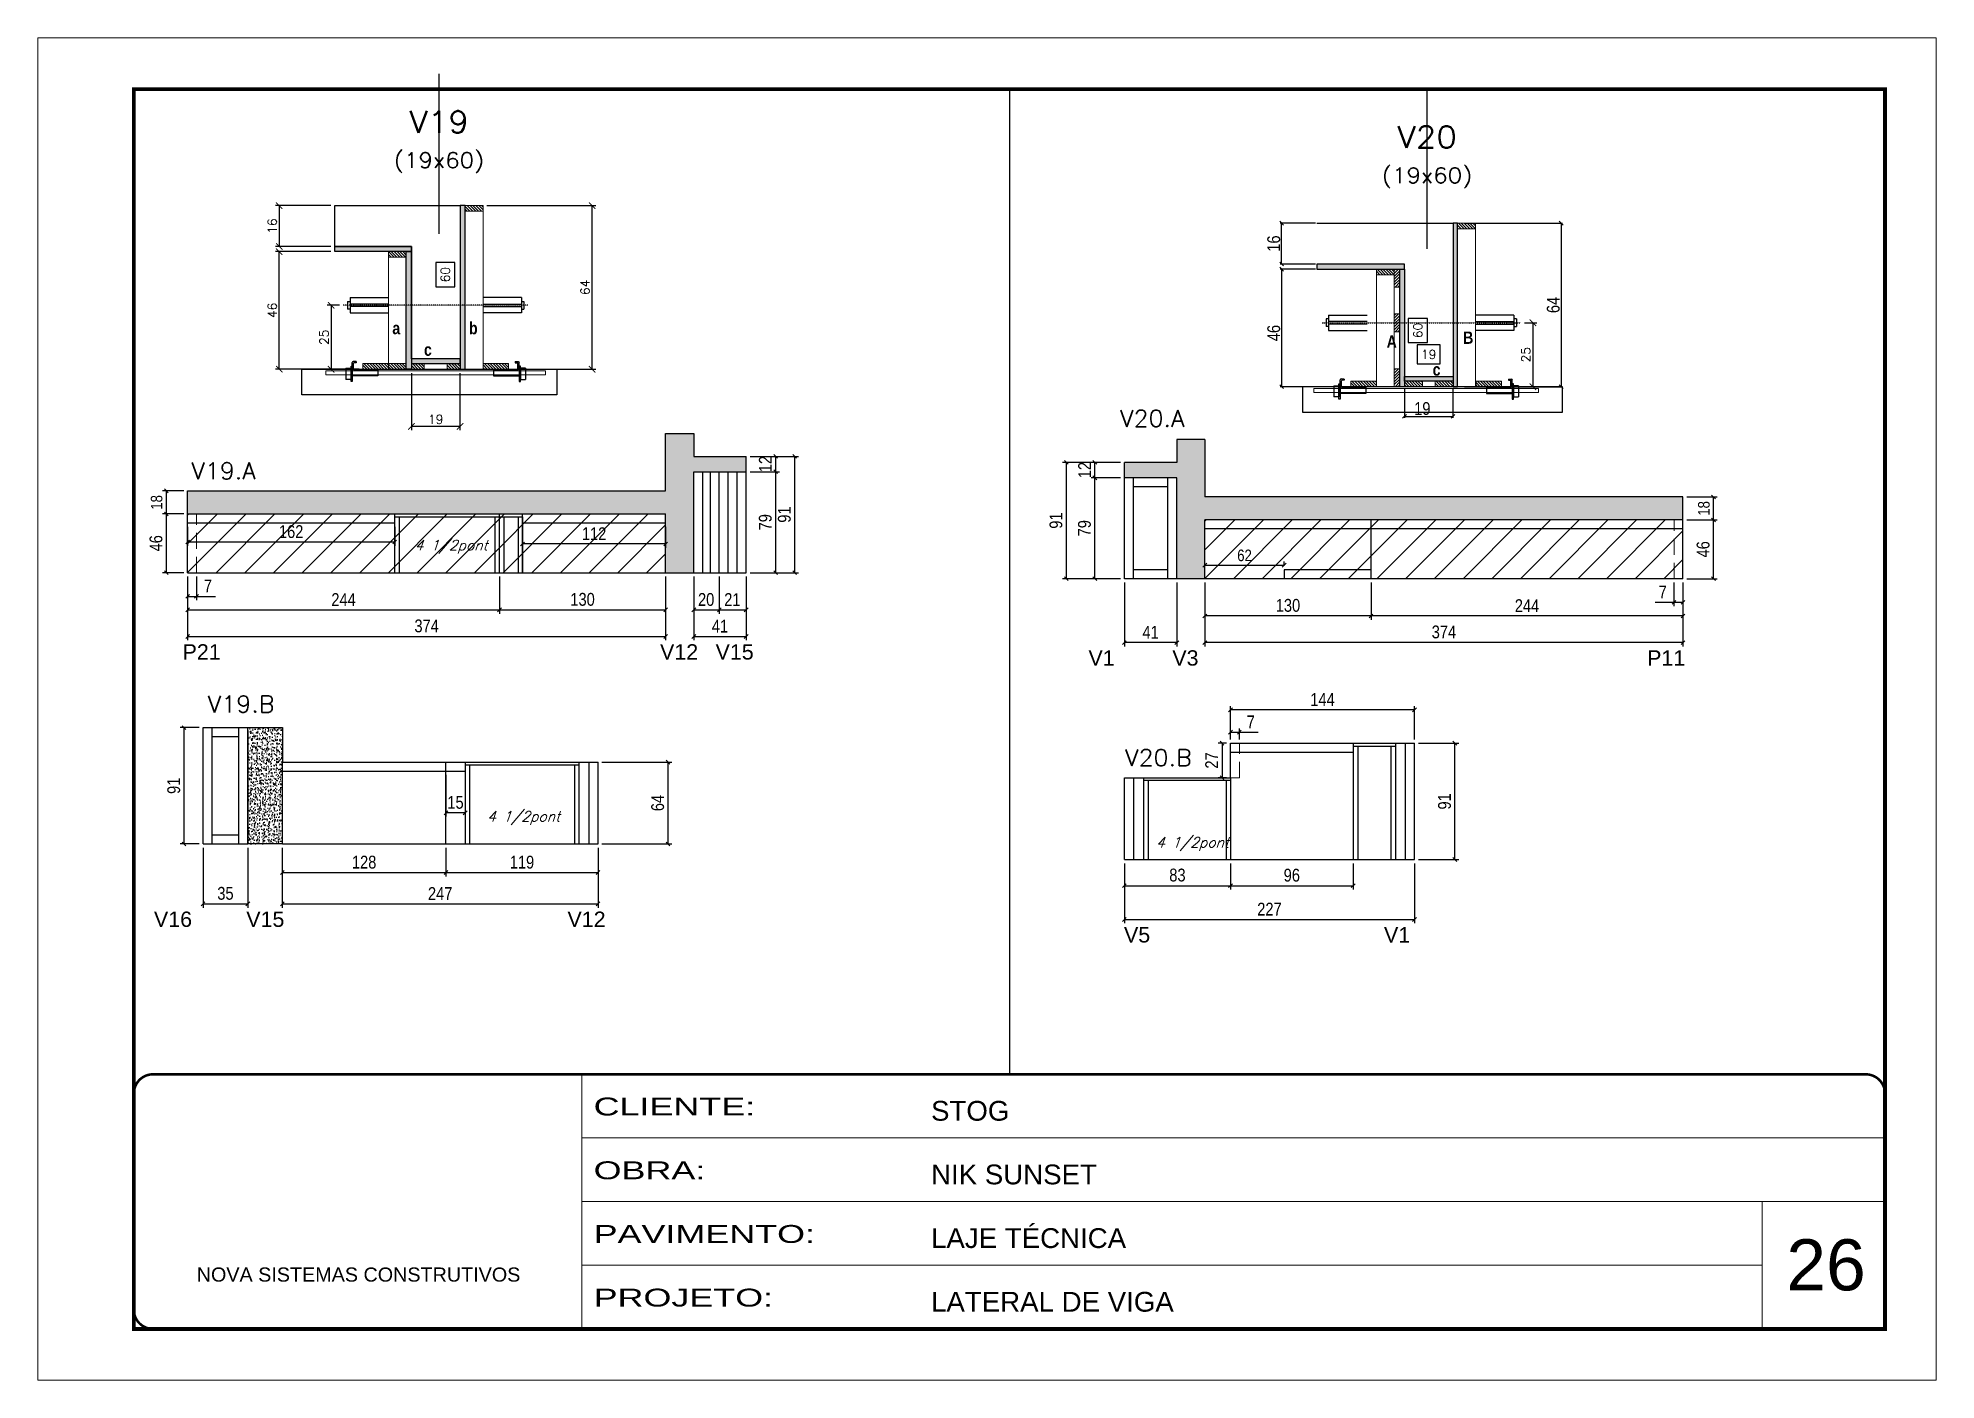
# Model space of a CAD drawing. Extents: x -10448 to -1189, y -11772 to 17235.
# Drawn here: x -8850 to -7365, y 8903 to 9953 of the extents above; entities that cross this region are included whole.
import ezdxf
from ezdxf.enums import TextEntityAlignment as Align

# ---------------------------------------------------------------- set-up
doc = ezdxf.new("R2010")
doc.units = 0
for name, pattern in [('CONTINUO', [0]), ('DASHED', [0.75, 0.5, -0.25]), ('HIDDEN', [0.375, 0.25, -0.125])]:
    doc.linetypes.add(name, pattern=pattern)
for name, color, linetype in [('5', 5, 'Continuous'), ('barrote', 251, 'Continuous'), ('COTA', 241, 'Continuous'), ('Cota Seção (2x)', 4, 'Continuous'), ('detalhes', 4, 'Continuous'), ('Painéis', 200, 'Continuous'), ('presilha', 1, 'Continuous'), ('Reaproveitamento', 251, 'Continuous'), ('SARR_2.2x7', 40, 'Continuous'), ('SARR_3.5x7', 81, 'Continuous'), ('TENSOR', 3, 'Continuous'), ('texto', 7, 'Continuous'), ('Texto de Titulo', 7, 'Continuous'), ('Texto Qtd Sarr', 242, 'Continuous')]:
    doc.layers.add(name, color=color, linetype=linetype)
for name, color, linetype, lineweight in [('CARIMBO', 255, 'Continuous', 9), ('CONCRETO', 251, 'Continuous', 25), ('Folhas', 255, 'Continuous', 9), ('Hachura', 251, 'Continuous', 9), ('Madeira', 126, 'Continuous', 18), ('Sarr 2.2x7', 40, 'Continuous', 9), ('SARRAFO DE PRESSAO', 251, 'DASHED', 9), ('SCO-___-LAJ', 2, 'Continuous', 0), ('Texto Seção', 7, 'Continuous', 15)]:
    doc.layers.add(name, color=color, linetype=linetype, lineweight=lineweight)
doc.styles.add('ARIAL', font='arial.ttf')
doc.styles.add('COTA TECNICA', font='techl___.ttf', dxfattribs={"height": 10})
doc.styles.add('COTA TECNICA 2X', font='techl___.ttf', dxfattribs={"height": 10})
doc.styles.add('COTA TECNICA-50', font='techl___.ttf', dxfattribs={"height": 9})
doc.styles.add('REGUA-120', font='ROMANS.shx', dxfattribs={"height": 15})
doc.styles.add('Romans', font='romans.shx')
doc.styles.get("Standard").update_dxf_attribs({"font": 'arial.ttf'})
doc.styles.add('TECNICA', font='techb___.ttf', dxfattribs={"height": 10})
doc.styles.add('Tecnologia', font='')
doc.styles.get('Tecnologia').set_extended_font_data('Forgotten Futurist')
doc.dimstyles.new('COTA PAINEL-50', dxfattribs={"dimtxt": 9, "dimasz": 3, "dimexe": 3, "dimexo": 3, "dimgap": 3, "dimtad": 1, "dimdec": 1, "dimzin": 12, "dimdsep": 46, "dimtxsty": 'COTA TECNICA-50', "dimblk1": 'OBLIQUE', "dimblk2": 'OBLIQUE', "dimsah": 1, "dimcen": 0.9, "dimclrd": 4, "dimclre": 4, "dimclrt": 240, "dimadec": 1, "dimazin": 3, "dimtfac": 1, "dimtdec": 1, "dimtmove": 0, "dimatfit": 3, "dimfxl": 1, "dimtolj": 1, "dimtzin": 12, "dimarcsym": 0})
doc.dimstyles.new('Cota Seção (2x)', dxfattribs={"dimtxt": 7, "dimasz": 5, "dimexe": 3, "dimexo": 3, "dimgap": 2, "dimtad": 3, "dimdec": 1, "dimlfac": 0.5, "dimzin": 12, "dimdsep": 46, "dimtxsty": 'Romans', "dimblk": 'ARCHTICK', "dimcen": 0, "dimclrd": 4, "dimclre": 4, "dimclrt": 1, "dimadec": 1, "dimazin": 3, "dimtfac": 1, "dimtdec": 1, "dimtmove": 0, "dimatfit": 3, "dimldrblk": 'OBLIQUE', "dimfxl": 1, "dimtolj": 1, "dimtzin": 12, "dimarcsym": 0})
doc.dimstyles.new('Cota Seção interna', dxfattribs={"dimtxt": 7, "dimasz": 6, "dimexe": 0.18, "dimexo": 2, "dimgap": -4, "dimtad": 3, "dimdec": 1, "dimlfac": 0.5, "dimzin": 12, "dimdsep": 46, "dimtxsty": 'Romans', "dimblk": 'ARCHTICK', "dimcen": 0.09, "dimse1": 1, "dimse2": 1, "dimsd1": 1, "dimsd2": 1, "dimclrd": 180, "dimclre": 5, "dimclrt": 1, "dimadec": 0, "dimazin": 3, "dimtfac": 1, "dimtdec": 1, "dimtofl": 0, "dimtmove": 0, "dimatfit": 3, "dimldrblk": 'ARCHTICK', "dimfxl": 1, "dimtolj": 1, "dimtzin": 0, "dimarcsym": 0})
doc.dimstyles.new('PAINEL', dxfattribs={"dimtxt": 10, "dimasz": 3, "dimexe": 3, "dimexo": 3, "dimgap": 3, "dimtad": 1, "dimdec": 1, "dimzin": 12, "dimdsep": 46, "dimtxsty": 'COTA TECNICA', "dimblk1": 'OBLIQUE', "dimblk2": 'OBLIQUE', "dimsah": 1, "dimcen": 0.9, "dimclrd": 4, "dimclre": 4, "dimclrt": 240, "dimadec": 1, "dimazin": 3, "dimtfac": 1, "dimtdec": 1, "dimtmove": 0, "dimatfit": 3, "dimfxl": 1, "dimtolj": 1, "dimtzin": 12, "dimarcsym": 0})
doc.dimstyles.new('SECAO', dxfattribs={"dimscale": 0.333333, "dimtxt": 5, "dimasz": 9, "dimexe": 3, "dimexo": 3, "dimgap": 3, "dimtad": 1, "dimdec": 1, "dimlfac": 0.5, "dimzin": 12, "dimdsep": 46, "dimtxsty": 'COTA TECNICA 2X', "dimblk1": 'OBLIQUE', "dimblk2": 'OBLIQUE', "dimsah": 1, "dimcen": 0.9, "dimclrd": 4, "dimclre": 4, "dimclrt": 240, "dimadec": 1, "dimazin": 3, "dimtfac": 1, "dimtdec": 1, "dimtmove": 0, "dimatfit": 3, "dimfxl": 1, "dimtolj": 1, "dimtzin": 12, "dimarcsym": 0})
pattern_1 = [(315, (14016.7337, 1463.9932), (1.12253202, 1.12253202), [])]
pattern_2 = [(45, (0, -30.059), (-11.22532, 11.22532), [])]

msp = doc.modelspace()

# ---------------------------------------------------------------- texts
at = {"layer": '5', "linetype": 'Continuous'}
for s, rotation, p in [('P21', 0.00004, (-8736.63, 9466.47)), ('V12', 0.00004, (-8363.08, 9466.47)), ('V15', 0.00004, (-8319.63, 9466.47)), ('V1', 359.99996, (-8027.9, 9461.72)), ('V3', 359.99996, (-7962.29, 9461.72)), ('P11', 359.99996, (-7590.84, 9461.72)), ('V16', 0.00004, (-8759.05, 9257.29)), ('V15', 0.00004, (-8686.81, 9257.29)), ('V12', 0.00004, (-8435.51, 9257.29)), ('V5', 0.00004, (-8000.12, 9245.09)), ('V1', 0.00004, (-7796.69, 9245.09))]:
    msp.add_text(s, height=12, rotation=rotation, dxfattribs=at).set_placement(p)
at = {"layer": 'CARIMBO', "style": 'ARIAL'}
msp.add_text('26', height=40, dxfattribs=at).set_placement((-7481.92, 8972.92))
at = {"layer": 'detalhes', "style": 'TECNICA'}
for s, p in [('a', (-8572.51, 9720.96)), ('b', (-8512.54, 9720.97)), ('A', (-7794.59, 9710.46)), ('B', (-7734.75, 9713.47)), ('c', (-8547.77, 9704.13)), ('c', (-7758.61, 9688.57))]:
    msp.add_text(s, height=9.6, dxfattribs=at).set_placement(p)
at = {"layer": 'texto', "color": 2, "char_height": 8, "attachment_point": 5, "style": 'Romans'}
for insert in [(-8526.53, 9554.65), (-8469.85, 9342.44), (-7946.48, 9322.15)]:
    msp.add_mtext('{\\Q19;\\C256;4 1/2pont}', dxfattribs=dict(at, insert=insert))
at = {"layer": 'Texto Seção', "style": 'REGUA-120', "width": 1.05}
for s, p in [('V20.A', (-8003.1, 9648.58)), ('V19.A', (-8729.71, 9607.62)), ('V19.B', (-8716.82, 9425.09)), ('V20.B', (-7999.17, 9383.21))]:
    msp.add_text(s, height=13, dxfattribs=at).set_placement(p)

# ---------------------------------------------------------------- blocks, each defined once
blk = doc.blocks.new('9999999999')
at = {"color": 30, "linetype": 'CONTINUO'}
for p, q in [((98564.6, 34230.2), (98564.6, 34429.4)), ((98564.6, 34379.6), (99584, 34379.6)), ((98564.6, 34329.8), (99488, 34329.8)), ((99584, 34329.8), (99488, 34329.8)), ((99488, 34329.8), (99488, 34230.2)), ((98564.6, 34280), (99488, 34280))]:
    blk.add_line(p, q, dxfattribs=at)
at = {"color": 30, "linetype": 'CONTINUO', "const_width": 2}
blk.add_lwpolyline([(99584, 34230.2), (99584, 34414.4, 0.414214), (99569, 34429.4), (98229, 34429.4, 0.414214), (98214, 34414.4), (98214, 34245.2, 0.414214), (98229, 34230.2), (99584, 34230.2)], format="xyb", dxfattribs=at)
at = {"layer": 'Folhas'}
blk.add_lwpolyline([(98139, 34190.2), (99624, 34190.2), (99624, 35240.2), (98139, 35240.2)], close=True, dxfattribs=at)
at = {"layer": 'Folhas', "color": 30, "const_width": 3}
blk.add_lwpolyline([(98214, 34230.2), (99584, 34230.2), (99584, 35200.2), (98214, 35200.2)], close=True, dxfattribs=at)
at = {"color": 7, "linetype": 'Continuous', "ltscale": 5, "style": 'ARIAL'}
for s, height, p in [('STOG', 15.48, (98837.7, 34393.1)), ('NIK SUNSET', 15.48, (98837.7, 34343.3)), ('LAJE TÉCNICA', 15.483, (98837.7, 34293.5)), ('NOVA SISTEMAS CONSTRUTIVOS', 11.059, (98263.2, 34267.2)), ('LATERAL DE VIGA', 15.483, (98837.7, 34243.7))]:
    blk.add_text(s, height=height, dxfattribs=at).set_placement(p)
at = {"layer": 'Folhas', "color": 7, "style": 'Tecnologia', "width": 1.5}
for s, p in [('CLIENTE:', (98573.7, 34397.2)), ('OBRA:', (98573.7, 34347.3)), ('PAVIMENTO:', (98573.7, 34297.5)), ('PROJETO:', (98573.7, 34247.7))]:
    blk.add_text(s, height=14, dxfattribs=at).set_placement(p)
blk = doc.blocks.new('titulo1')
at = {"layer": 'Defpoints', "color": 252, "linetype": 'HIDDEN', "ltscale": 2}
blk.add_line((0, 0), (0, 125), dxfattribs=at)
at = {"layer": 'Defpoints', "style": 'Romans', "oblique": 15}
blk.add_attdef('FOLHA', text='', height=10, dxfattribs=at).set_placement((0, 15.6), align=Align.MIDDLE_CENTER)
at = {"layer": 'Texto Qtd Sarr', "color": 3, "style": 'Romans', "oblique": 15}
for tag, height, p in [('TITULO', 17, (0, 71.4)), ('SEÇÃO', 12, (0, 41.5))]:
    blk.add_attdef(tag, text='', height=height, dxfattribs=at).set_placement(p, align=Align.MIDDLE_CENTER)
blk = doc.blocks.new('_ArchTick')
at = {"color": 0, "linetype": 'ByBlock', "const_width": 0.15}
blk.add_lwpolyline([(-0.5, -0.5), (0.5, 0.5)], dxfattribs=at)
blk = doc.blocks.new('*D786')
at = {"layer": 'COTA', "color": 4, "lineweight": -2, "transparency": 16777216}
for p, q in [((-8498.6, 9821.6), (-8413.2, 9821.6)), ((-8416.2, 9693.6), (-8416.2, 9821.6)), ((-8478.6, 9693.6), (-8413.2, 9693.6))]:
    blk.add_line(p, q, dxfattribs=at)
at = {"layer": 'Defpoints', "color": 0, "transparency": 16777216}
for p in [(-8501.6, 9821.6), (-8416.2, 9821.6), (-8481.6, 9693.6)]:
    blk.add_point(p, dxfattribs=at)
at = {"layer": 'COTA', "color": 4, "lineweight": -2, "transparency": 16777216, "xscale": 5, "yscale": 5, "zscale": 5}
for p, rotation in [((-8416.2, 9821.6), 90), ((-8416.2, 9693.6), 270)]:
    blk.add_blockref('_ArchTick', p, dxfattribs=dict(at, rotation=rotation))
at = {"layer": 'COTA', "color": 1, "transparency": 16777216, "insert": (-8421.7, 9757.6), "char_height": 7, "attachment_point": 5, "rotation": 90, "style": 'Romans'}
blk.add_mtext('\\A1;64', dxfattribs=at)
blk = doc.blocks.new('_Oblique')
at = {"color": 0, "linetype": 'ByBlock', "lineweight": -2}
blk.add_line((-0.5, -0.5), (0.5, 0.5), dxfattribs=at)
blk = doc.blocks.new('*D787')
at = {"layer": 'Cota Seção (2x)', "color": 180, "lineweight": -2, "transparency": 16777216}
for p, q in [((-8523.6, 9777.1), (-8538.6, 9777.1)), ((-8538.6, 9777.1), (-8538.6, 9758.1)), ((-8523.6, 9758.1), (-8523.6, 9777.1)), ((-8538.6, 9758.1), (-8523.6, 9758.1))]:
    blk.add_line(p, q, dxfattribs=at)
at = {"layer": 'Defpoints', "color": 0, "transparency": 16777216}
for p in [(-8557.9, 9821.6), (-8519.6, 9821.6), (-8557.9, 9701.6)]:
    blk.add_point(p, dxfattribs=at)
at = {"layer": 'Cota Seção (2x)', "color": 1, "transparency": 16777216, "insert": (-8531.1, 9767.6), "char_height": 7, "attachment_point": 5, "rotation": 90, "style": 'Romans'}
blk.add_mtext('\\A1;60', dxfattribs=at)
blk = doc.blocks.new('PRESILHA METÁLICA 1')
at = {"layer": 'presilha'}
for p, q in [((0, 13), (6, 13)), ((0, 13), (0, 0)), ((6, 0), (0, 0)), ((6, 15.5), (7.5, 15.5)), ((6, -2.5), (6, 15.5)), ((6, 13), (6, 0)), ((7.5, 10.6), (7.5, 19.9)), ((7.5, 15.5), (7.5, -2.5)), ((37.5, 4.1), (7.5, 4.1)), ((12, 21), (8.6, 21)), ((9, 11.6), (9, 18.9)), ((12, 19.5), (9.6, 19.5)), ((37.5, 11), (9.6, 11)), ((12, 21), (12, 19.5)), ((37.5, 11), (37.5, 4.1)), ((7.5, -2.5), (6, -2.5))]:
    blk.add_line(p, q, dxfattribs=at)
for centre, radius, start, end in [((8.6, 19.9), 1.14, 90, 180), ((9.6, 18.9), 0.57, 90, 180), ((9.6, 11.6), 0.57, 180, 270)]:
    blk.add_arc(centre, radius, start, end, dxfattribs=at)
blk = doc.blocks.new('*D788')
at = {"layer": 'COTA', "color": 4, "lineweight": -2, "transparency": 16777216}
for p, q in [((-8557.6, 9690.6), (-8557.6, 9645.9)), ((-8519.6, 9690.6), (-8519.6, 9645.9)), ((-8519.6, 9648.9), (-8557.6, 9648.9))]:
    blk.add_line(p, q, dxfattribs=at)
at = {"layer": 'Defpoints', "color": 0, "transparency": 16777216}
for p in [(-8557.6, 9693.6), (-8519.6, 9693.6), (-8557.6, 9648.9)]:
    blk.add_point(p, dxfattribs=at)
at = {"layer": 'COTA', "color": 4, "lineweight": -2, "transparency": 16777216, "xscale": 5, "yscale": 5, "zscale": 5, "rotation": 180}
blk.add_blockref('_ArchTick', (-8557.6, 9648.9), dxfattribs=at)
at = {"layer": 'COTA', "color": 4, "lineweight": -2, "transparency": 16777216, "xscale": 5, "yscale": 5, "zscale": 5}
blk.add_blockref('_ArchTick', (-8519.6, 9648.9), dxfattribs=at)
at = {"layer": 'COTA', "color": 1, "transparency": 16777216, "insert": (-8538.6, 9654.4), "char_height": 7, "attachment_point": 5, "style": 'Romans'}
blk.add_mtext('\\A1;19', dxfattribs=at)
blk = doc.blocks.new('*D793')
at = {"layer": 'COTA', "color": 4, "lineweight": -2, "transparency": 16777216}
for p, q in [((-8613.9, 9743.6), (-8623.4, 9743.6)), ((-8620.4, 9743.6), (-8620.4, 9693.6)), ((-8598.6, 9693.6), (-8623.4, 9693.6))]:
    blk.add_line(p, q, dxfattribs=at)
at = {"layer": 'Defpoints', "color": 0, "transparency": 16777216}
for p in [(-8610.9, 9743.6), (-8620.4, 9693.6), (-8595.6, 9693.6)]:
    blk.add_point(p, dxfattribs=at)
at = {"layer": 'COTA', "color": 4, "lineweight": -2, "transparency": 16777216, "xscale": 5, "yscale": 5, "zscale": 5}
for p, rotation in [((-8620.4, 9743.6), 90), ((-8620.4, 9693.6), 270)]:
    blk.add_blockref('_ArchTick', p, dxfattribs=dict(at, rotation=rotation))
at = {"layer": 'COTA', "color": 1, "transparency": 16777216, "insert": (-8625.9, 9718.6), "char_height": 7, "attachment_point": 5, "rotation": 90, "style": 'Romans'}
blk.add_mtext('\\A1;25', dxfattribs=at)
blk = doc.blocks.new('*D780')
at = {"layer": 'COTA', "color": 4, "lineweight": -2, "transparency": 16777216}
for p, q in [((-8620.6, 9821.6), (-8664, 9821.6)), ((-8661, 9821.6), (-8661, 9789.6)), ((-8620.6, 9789.6), (-8664, 9789.6))]:
    blk.add_line(p, q, dxfattribs=at)
at = {"layer": 'Defpoints', "color": 0, "transparency": 16777216}
for p in [(-8617.6, 9821.6), (-8661, 9789.6), (-8617.6, 9789.6)]:
    blk.add_point(p, dxfattribs=at)
at = {"layer": 'COTA', "color": 4, "lineweight": -2, "transparency": 16777216, "xscale": 5, "yscale": 5, "zscale": 5}
for p, rotation in [((-8661, 9821.6), 90), ((-8661, 9789.6), 270)]:
    blk.add_blockref('_ArchTick', p, dxfattribs=dict(at, rotation=rotation))
at = {"layer": 'COTA', "color": 1, "transparency": 16777216, "insert": (-8666.5, 9805.6), "char_height": 7, "attachment_point": 5, "rotation": 90, "style": 'Romans'}
blk.add_mtext('\\A1;16', dxfattribs=at)
blk = doc.blocks.new('*D781')
at = {"layer": 'COTA', "color": 4, "lineweight": -2, "transparency": 16777216}
for p, q in [((-8620.6, 9785.6), (-8664, 9785.6)), ((-8661, 9693.6), (-8661, 9785.6)), ((-8598.6, 9693.6), (-8664, 9693.6))]:
    blk.add_line(p, q, dxfattribs=at)
at = {"layer": 'Defpoints', "color": 0, "transparency": 16777216}
for p in [(-8661, 9785.6), (-8617.6, 9785.6), (-8595.6, 9693.6)]:
    blk.add_point(p, dxfattribs=at)
at = {"layer": 'COTA', "color": 4, "lineweight": -2, "transparency": 16777216, "xscale": 5, "yscale": 5, "zscale": 5}
for p, rotation in [((-8661, 9785.6), 90), ((-8661, 9693.6), 270)]:
    blk.add_blockref('_ArchTick', p, dxfattribs=dict(at, rotation=rotation))
at = {"layer": 'COTA', "color": 1, "transparency": 16777216, "insert": (-8666.5, 9739.6), "char_height": 7, "attachment_point": 5, "rotation": 90, "style": 'Romans'}
blk.add_mtext('\\A1;46', dxfattribs=at)
blk = doc.blocks.new('*D782')
at = {"layer": 'COTA', "color": 4, "linetype": 'ByBlock', "lineweight": -2, "transparency": 16777216}
for p, q in [((-8732.7, 9531.4), (-8732.7, 9502.3)), ((-8488.7, 9531.4), (-8488.7, 9502.3)), ((-8732.7, 9505.3), (-8488.7, 9505.3))]:
    blk.add_line(p, q, dxfattribs=at)
at = {"layer": 'Defpoints', "color": 0, "linetype": 'ByBlock', "transparency": 16777216}
for p in [(-8732.7, 9534.4), (-8488.7, 9534.4), (-8488.7, 9505.3)]:
    blk.add_point(p, dxfattribs=at)
at = {"layer": 'COTA', "color": 4, "linetype": 'ByBlock', "lineweight": -2, "transparency": 16777216, "xscale": 3, "yscale": 3, "zscale": 3, "rotation": 180}
blk.add_blockref('_Oblique', (-8732.7, 9505.3), dxfattribs=at)
at = {"layer": 'COTA', "color": 4, "linetype": 'ByBlock', "lineweight": -2, "transparency": 16777216, "xscale": 3, "yscale": 3, "zscale": 3}
blk.add_blockref('_Oblique', (-8488.7, 9505.3), dxfattribs=at)
at = {"layer": 'COTA', "color": 240, "linetype": 'ByBlock', "transparency": 16777216, "insert": (-8610.7, 9513.4), "char_height": 10, "attachment_point": 5, "style": 'COTA TECNICA'}
blk.add_mtext('\\A1;244', dxfattribs=at)
blk = doc.blocks.new('*D783')
at = {"layer": 'COTA', "color": 4, "linetype": 'ByBlock', "lineweight": -2, "transparency": 16777216}
for p, q in [((-8488.7, 9531.4), (-8488.7, 9502.3)), ((-8358.7, 9531.4), (-8358.7, 9502.3)), ((-8488.7, 9505.3), (-8358.7, 9505.3))]:
    blk.add_line(p, q, dxfattribs=at)
at = {"layer": 'Defpoints', "color": 0, "linetype": 'ByBlock', "transparency": 16777216}
for p in [(-8488.7, 9534.4), (-8358.7, 9534.4), (-8358.7, 9505.3)]:
    blk.add_point(p, dxfattribs=at)
at = {"layer": 'COTA', "color": 4, "linetype": 'ByBlock', "lineweight": -2, "transparency": 16777216, "xscale": 3, "yscale": 3, "zscale": 3, "rotation": 180}
blk.add_blockref('_Oblique', (-8488.7, 9505.3), dxfattribs=at)
at = {"layer": 'COTA', "color": 4, "linetype": 'ByBlock', "lineweight": -2, "transparency": 16777216, "xscale": 3, "yscale": 3, "zscale": 3}
blk.add_blockref('_Oblique', (-8358.7, 9505.3), dxfattribs=at)
at = {"layer": 'COTA', "color": 240, "linetype": 'ByBlock', "transparency": 16777216, "insert": (-8423.7, 9513.5), "char_height": 10, "attachment_point": 5, "style": 'COTA TECNICA'}
blk.add_mtext('\\A1;130', dxfattribs=at)
blk = doc.blocks.new('*D794')
at = {"layer": 'COTA', "color": 4, "linetype": 'ByBlock', "lineweight": -2, "transparency": 16777216}
for p, q in [((-8732.7, 9531.4), (-8732.7, 9481.5)), ((-8358.7, 9531.4), (-8358.7, 9481.5)), ((-8732.7, 9484.5), (-8358.7, 9484.5))]:
    blk.add_line(p, q, dxfattribs=at)
at = {"layer": 'Defpoints', "color": 0, "linetype": 'ByBlock', "transparency": 16777216}
for p in [(-8732.7, 9534.4), (-8358.7, 9534.4), (-8358.7, 9484.5)]:
    blk.add_point(p, dxfattribs=at)
at = {"layer": 'COTA', "color": 4, "linetype": 'ByBlock', "lineweight": -2, "transparency": 16777216, "xscale": 3, "yscale": 3, "zscale": 3, "rotation": 180}
blk.add_blockref('_Oblique', (-8732.7, 9484.5), dxfattribs=at)
at = {"layer": 'COTA', "color": 4, "linetype": 'ByBlock', "lineweight": -2, "transparency": 16777216, "xscale": 3, "yscale": 3, "zscale": 3}
blk.add_blockref('_Oblique', (-8358.7, 9484.5), dxfattribs=at)
at = {"layer": 'COTA', "color": 240, "linetype": 'ByBlock', "transparency": 16777216, "insert": (-8545.7, 9492.7), "char_height": 10, "attachment_point": 5, "style": 'COTA TECNICA'}
blk.add_mtext('\\A1;374', dxfattribs=at)
blk = doc.blocks.new('*D795')
at = {"layer": 'COTA', "color": 4, "linetype": 'ByBlock', "lineweight": -2, "transparency": 16777216}
for p, q in [((-8732.7, 9570.4), (-8732.7, 9555.4)), ((-8570.7, 9570.4), (-8570.7, 9555.4)), ((-8570.7, 9558.4), (-8732.7, 9558.4))]:
    blk.add_line(p, q, dxfattribs=at)
at = {"layer": 'Defpoints', "color": 0, "linetype": 'ByBlock', "transparency": 16777216}
for p in [(-8732.7, 9573.4), (-8570.7, 9573.4), (-8732.7, 9558.4)]:
    blk.add_point(p, dxfattribs=at)
at = {"layer": 'COTA', "color": 4, "linetype": 'ByBlock', "lineweight": -2, "transparency": 16777216, "xscale": 3, "yscale": 3, "zscale": 3, "rotation": 180}
blk.add_blockref('_Oblique', (-8732.7, 9558.4), dxfattribs=at)
at = {"layer": 'COTA', "color": 4, "linetype": 'ByBlock', "lineweight": -2, "transparency": 16777216, "xscale": 3, "yscale": 3, "zscale": 3}
blk.add_blockref('_Oblique', (-8570.7, 9558.4), dxfattribs=at)
at = {"layer": 'COTA', "color": 240, "linetype": 'ByBlock', "transparency": 16777216, "insert": (-8651.7, 9566.5), "char_height": 10, "attachment_point": 5, "style": 'COTA TECNICA'}
blk.add_mtext('\\A1;162', dxfattribs=at)
blk = doc.blocks.new('*D796')
at = {"layer": 'COTA', "color": 4, "linetype": 'ByBlock', "lineweight": -2, "transparency": 16777216}
for p, q in [((-8470.7, 9570.4), (-8470.7, 9553.9)), ((-8358.7, 9570.4), (-8358.7, 9553.9)), ((-8358.7, 9556.9), (-8470.7, 9556.9))]:
    blk.add_line(p, q, dxfattribs=at)
at = {"layer": 'Defpoints', "color": 0, "linetype": 'ByBlock', "transparency": 16777216}
for p in [(-8470.7, 9573.4), (-8358.7, 9573.4), (-8470.7, 9556.9)]:
    blk.add_point(p, dxfattribs=at)
at = {"layer": 'COTA', "color": 4, "linetype": 'ByBlock', "lineweight": -2, "transparency": 16777216, "xscale": 3, "yscale": 3, "zscale": 3, "rotation": 180}
blk.add_blockref('_Oblique', (-8470.7, 9556.9), dxfattribs=at)
at = {"layer": 'COTA', "color": 4, "linetype": 'ByBlock', "lineweight": -2, "transparency": 16777216, "xscale": 3, "yscale": 3, "zscale": 3}
blk.add_blockref('_Oblique', (-8358.7, 9556.9), dxfattribs=at)
at = {"layer": 'COTA', "color": 240, "linetype": 'ByBlock', "transparency": 16777216, "insert": (-8414.7, 9564.9), "char_height": 10, "attachment_point": 5, "style": 'COTA TECNICA'}
blk.add_mtext('\\A1;112', dxfattribs=at)
blk = doc.blocks.new('*D797')
at = {"layer": 'COTA', "color": 4, "linetype": 'ByBlock', "lineweight": -2, "transparency": 16777216}
for p, q in [((-8735.7, 9580.4), (-8752.3, 9580.4)), ((-8749.3, 9534.4), (-8749.3, 9580.4)), ((-8735.7, 9534.4), (-8752.3, 9534.4))]:
    blk.add_line(p, q, dxfattribs=at)
at = {"layer": 'Defpoints', "color": 0, "linetype": 'ByBlock', "transparency": 16777216}
for p in [(-8749.3, 9580.4), (-8732.7, 9580.4), (-8732.7, 9534.4)]:
    blk.add_point(p, dxfattribs=at)
at = {"layer": 'COTA', "color": 4, "linetype": 'ByBlock', "lineweight": -2, "transparency": 16777216, "xscale": 3, "yscale": 3, "zscale": 3}
for p, rotation in [((-8749.3, 9580.4), 90), ((-8749.3, 9534.4), 270)]:
    blk.add_blockref('_Oblique', p, dxfattribs=dict(at, rotation=rotation))
at = {"layer": 'COTA', "color": 240, "linetype": 'ByBlock', "transparency": 16777216, "insert": (-8757.4, 9557.4), "char_height": 10, "attachment_point": 5, "rotation": 90, "style": 'COTA TECNICA'}
blk.add_mtext('\\A1;46', dxfattribs=at)
blk = doc.blocks.new('*D798')
at = {"layer": 'COTA', "color": 4, "linetype": 'ByBlock', "lineweight": -2, "transparency": 16777216}
for p, q in [((-8336.7, 9531.4), (-8336.7, 9481.5)), ((-8295.7, 9531.4), (-8295.7, 9481.5)), ((-8336.7, 9484.5), (-8295.7, 9484.5))]:
    blk.add_line(p, q, dxfattribs=at)
at = {"layer": 'Defpoints', "color": 0, "linetype": 'ByBlock', "transparency": 16777216}
for p in [(-8336.7, 9534.4), (-8295.7, 9534.4), (-8295.7, 9484.5)]:
    blk.add_point(p, dxfattribs=at)
at = {"layer": 'COTA', "color": 4, "linetype": 'ByBlock', "lineweight": -2, "transparency": 16777216, "xscale": 3, "yscale": 3, "zscale": 3, "rotation": 180}
blk.add_blockref('_Oblique', (-8336.7, 9484.5), dxfattribs=at)
at = {"layer": 'COTA', "color": 4, "linetype": 'ByBlock', "lineweight": -2, "transparency": 16777216, "xscale": 3, "yscale": 3, "zscale": 3}
blk.add_blockref('_Oblique', (-8295.7, 9484.5), dxfattribs=at)
at = {"layer": 'COTA', "color": 240, "linetype": 'ByBlock', "transparency": 16777216, "insert": (-8316.2, 9492.6), "char_height": 10, "attachment_point": 5, "style": 'COTA TECNICA'}
blk.add_mtext('\\A1;41', dxfattribs=at)
blk = doc.blocks.new('*D784')
at = {"layer": 'COTA', "color": 4, "linetype": 'ByBlock', "lineweight": -2, "transparency": 16777216}
for p, q in [((-8292.7, 9613.4), (-8269.6, 9613.4)), ((-8272.6, 9534.4), (-8272.6, 9613.4)), ((-8292.7, 9534.4), (-8269.6, 9534.4))]:
    blk.add_line(p, q, dxfattribs=at)
at = {"layer": 'Defpoints', "color": 0, "linetype": 'ByBlock', "transparency": 16777216}
for p in [(-8295.7, 9613.4), (-8272.6, 9613.4), (-8295.7, 9534.4)]:
    blk.add_point(p, dxfattribs=at)
at = {"layer": 'COTA', "color": 4, "linetype": 'ByBlock', "lineweight": -2, "transparency": 16777216, "xscale": 3, "yscale": 3, "zscale": 3}
for p, rotation in [((-8272.6, 9613.4), 90), ((-8272.6, 9534.4), 270)]:
    blk.add_blockref('_Oblique', p, dxfattribs=dict(at, rotation=rotation))
at = {"layer": 'COTA', "color": 240, "linetype": 'ByBlock', "transparency": 16777216, "insert": (-8280.7, 9573.9), "char_height": 10, "attachment_point": 5, "rotation": 90, "style": 'COTA TECNICA'}
blk.add_mtext('\\A1;79', dxfattribs=at)
blk = doc.blocks.new('*D785')
at = {"layer": 'COTA', "color": 4, "linetype": 'ByBlock', "lineweight": -2, "transparency": 16777216}
for p, q in [((-8292.7, 9625.4), (-8254.7, 9625.4)), ((-8257.7, 9534.4), (-8257.7, 9625.4)), ((-8292.7, 9534.4), (-8254.7, 9534.4))]:
    blk.add_line(p, q, dxfattribs=at)
at = {"layer": 'Defpoints', "color": 0, "linetype": 'ByBlock', "transparency": 16777216}
for p in [(-8295.7, 9625.4), (-8257.7, 9625.4), (-8295.7, 9534.4)]:
    blk.add_point(p, dxfattribs=at)
at = {"layer": 'COTA', "color": 4, "linetype": 'ByBlock', "lineweight": -2, "transparency": 16777216, "xscale": 3, "yscale": 3, "zscale": 3}
for p, rotation in [((-8257.7, 9625.4), 90), ((-8257.7, 9534.4), 270)]:
    blk.add_blockref('_Oblique', p, dxfattribs=dict(at, rotation=rotation))
at = {"layer": 'COTA', "color": 240, "linetype": 'ByBlock', "transparency": 16777216, "insert": (-8265.8, 9579.9), "char_height": 10, "attachment_point": 5, "rotation": 90, "style": 'COTA TECNICA'}
blk.add_mtext('\\A1;91', dxfattribs=at)
blk = doc.blocks.new('*D799')
at = {"layer": 'COTA', "color": 4, "linetype": 'ByBlock', "lineweight": -2, "transparency": 16777216}
for p, q in [((-8732.7, 9531.4), (-8732.7, 9512.9)), ((-8725.7, 9531.4), (-8725.7, 9512.9)), ((-8732.7, 9515.9), (-8725.7, 9515.9)), ((-8725.7, 9515.9), (-8711, 9515.9))]:
    blk.add_line(p, q, dxfattribs=at)
at = {"layer": 'Defpoints', "color": 0, "linetype": 'ByBlock', "transparency": 16777216}
for p in [(-8732.7, 9534.4), (-8725.7, 9534.4), (-8725.7, 9515.9)]:
    blk.add_point(p, dxfattribs=at)
at = {"layer": 'COTA', "color": 4, "linetype": 'ByBlock', "lineweight": -2, "transparency": 16777216, "xscale": 3, "yscale": 3, "zscale": 3, "rotation": 180}
blk.add_blockref('_Oblique', (-8732.7, 9515.9), dxfattribs=at)
at = {"layer": 'COTA', "color": 4, "linetype": 'ByBlock', "lineweight": -2, "transparency": 16777216, "xscale": 3, "yscale": 3, "zscale": 3}
blk.add_blockref('_Oblique', (-8725.7, 9515.9), dxfattribs=at)
at = {"layer": 'COTA', "color": 240, "linetype": 'ByBlock', "transparency": 16777216, "insert": (-8716.8, 9524), "char_height": 10, "attachment_point": 5, "style": 'COTA TECNICA'}
blk.add_mtext('\\A1;7', dxfattribs=at)
blk = doc.blocks.new('*D800')
at = {"layer": 'COTA', "color": 4, "linetype": 'ByBlock', "lineweight": -2, "transparency": 16777216}
for p, q in [((-8735.7, 9598.4), (-8752.3, 9598.4)), ((-8749.3, 9580.4), (-8749.3, 9598.4)), ((-8735.7, 9580.4), (-8752.3, 9580.4))]:
    blk.add_line(p, q, dxfattribs=at)
at = {"layer": 'Defpoints', "color": 0, "linetype": 'ByBlock', "transparency": 16777216}
for p in [(-8749.3, 9598.4), (-8732.7, 9598.4), (-8732.7, 9580.4)]:
    blk.add_point(p, dxfattribs=at)
at = {"layer": 'COTA', "color": 4, "linetype": 'ByBlock', "lineweight": -2, "transparency": 16777216, "xscale": 3, "yscale": 3, "zscale": 3}
for p, rotation in [((-8749.3, 9598.4), 90), ((-8749.3, 9580.4), 270)]:
    blk.add_blockref('_Oblique', p, dxfattribs=dict(at, rotation=rotation))
at = {"layer": 'COTA', "color": 240, "linetype": 'ByBlock', "transparency": 16777216, "insert": (-8756.9, 9589.4), "char_height": 9, "attachment_point": 5, "rotation": 90, "style": 'COTA TECNICA-50'}
blk.add_mtext('\\A1;18', dxfattribs=at)
blk = doc.blocks.new('*D789')
at = {"layer": 'COTA', "color": 4, "linetype": 'ByBlock', "lineweight": -2, "transparency": 16777216}
for p, q in [((-8658.6, 9319.2), (-8658.6, 9296.8)), ((-8530.6, 9319.2), (-8530.6, 9296.8)), ((-8658.6, 9299.8), (-8530.6, 9299.8))]:
    blk.add_line(p, q, dxfattribs=at)
at = {"layer": 'Defpoints', "color": 0, "linetype": 'ByBlock', "transparency": 16777216}
for p in [(-8658.6, 9322.2), (-8530.6, 9322.2), (-8530.6, 9299.8)]:
    blk.add_point(p, dxfattribs=at)
at = {"layer": 'COTA', "color": 4, "linetype": 'ByBlock', "lineweight": -2, "transparency": 16777216, "xscale": 3, "yscale": 3, "zscale": 3, "rotation": 180}
blk.add_blockref('_Oblique', (-8658.6, 9299.8), dxfattribs=at)
at = {"layer": 'COTA', "color": 4, "linetype": 'ByBlock', "lineweight": -2, "transparency": 16777216, "xscale": 3, "yscale": 3, "zscale": 3}
blk.add_blockref('_Oblique', (-8530.6, 9299.8), dxfattribs=at)
at = {"layer": 'COTA', "color": 240, "linetype": 'ByBlock', "transparency": 16777216, "insert": (-8594.6, 9307.9), "char_height": 10, "attachment_point": 5, "style": 'COTA TECNICA'}
blk.add_mtext('\\A1;128', dxfattribs=at)
blk = doc.blocks.new('*D790')
at = {"layer": 'COTA', "color": 4, "linetype": 'ByBlock', "lineweight": -2, "transparency": 16777216}
for p, q in [((-8530.6, 9319.2), (-8530.6, 9296.8)), ((-8411.6, 9319.2), (-8411.6, 9296.8)), ((-8530.6, 9299.8), (-8411.6, 9299.8))]:
    blk.add_line(p, q, dxfattribs=at)
at = {"layer": 'Defpoints', "color": 0, "linetype": 'ByBlock', "transparency": 16777216}
for p in [(-8530.6, 9322.2), (-8411.6, 9322.2), (-8411.6, 9299.8)]:
    blk.add_point(p, dxfattribs=at)
at = {"layer": 'COTA', "color": 4, "linetype": 'ByBlock', "lineweight": -2, "transparency": 16777216, "xscale": 3, "yscale": 3, "zscale": 3, "rotation": 180}
blk.add_blockref('_Oblique', (-8530.6, 9299.8), dxfattribs=at)
at = {"layer": 'COTA', "color": 4, "linetype": 'ByBlock', "lineweight": -2, "transparency": 16777216, "xscale": 3, "yscale": 3, "zscale": 3}
blk.add_blockref('_Oblique', (-8411.6, 9299.8), dxfattribs=at)
at = {"layer": 'COTA', "color": 240, "linetype": 'ByBlock', "transparency": 16777216, "insert": (-8471.1, 9307.9), "char_height": 10, "attachment_point": 5, "style": 'COTA TECNICA'}
blk.add_mtext('\\A1;119', dxfattribs=at)
blk = doc.blocks.new('*D801')
at = {"layer": 'COTA', "color": 4, "linetype": 'ByBlock', "lineweight": -2, "transparency": 16777216}
for p, q in [((-8658.6, 9319.2), (-8658.6, 9272.3)), ((-8411.6, 9319.2), (-8411.6, 9272.3)), ((-8658.6, 9275.3), (-8411.6, 9275.3))]:
    blk.add_line(p, q, dxfattribs=at)
at = {"layer": 'Defpoints', "color": 0, "linetype": 'ByBlock', "transparency": 16777216}
for p in [(-8658.6, 9322.2), (-8411.6, 9322.2), (-8411.6, 9275.3)]:
    blk.add_point(p, dxfattribs=at)
at = {"layer": 'COTA', "color": 4, "linetype": 'ByBlock', "lineweight": -2, "transparency": 16777216, "xscale": 3, "yscale": 3, "zscale": 3, "rotation": 180}
blk.add_blockref('_Oblique', (-8658.6, 9275.3), dxfattribs=at)
at = {"layer": 'COTA', "color": 4, "linetype": 'ByBlock', "lineweight": -2, "transparency": 16777216, "xscale": 3, "yscale": 3, "zscale": 3}
blk.add_blockref('_Oblique', (-8411.6, 9275.3), dxfattribs=at)
at = {"layer": 'COTA', "color": 240, "linetype": 'ByBlock', "transparency": 16777216, "insert": (-8535.1, 9283.4), "char_height": 10, "attachment_point": 5, "style": 'COTA TECNICA'}
blk.add_mtext('\\A1;247', dxfattribs=at)
blk = doc.blocks.new('*D791')
at = {"layer": 'COTA', "color": 4, "linetype": 'ByBlock', "lineweight": -2, "transparency": 16777216}
for p, q in [((-8408.6, 9386.2), (-8353.8, 9386.2)), ((-8356.8, 9322.2), (-8356.8, 9386.2)), ((-8408.6, 9322.2), (-8353.8, 9322.2))]:
    blk.add_line(p, q, dxfattribs=at)
at = {"layer": 'Defpoints', "color": 0, "linetype": 'ByBlock', "transparency": 16777216}
for p in [(-8411.6, 9386.2), (-8356.8, 9386.2), (-8411.6, 9322.2)]:
    blk.add_point(p, dxfattribs=at)
at = {"layer": 'COTA', "color": 4, "linetype": 'ByBlock', "lineweight": -2, "transparency": 16777216, "xscale": 3, "yscale": 3, "zscale": 3}
for p, rotation in [((-8356.8, 9386.2), 90), ((-8356.8, 9322.2), 270)]:
    blk.add_blockref('_Oblique', p, dxfattribs=dict(at, rotation=rotation))
at = {"layer": 'COTA', "color": 240, "linetype": 'ByBlock', "transparency": 16777216, "insert": (-8364.9, 9354.2), "char_height": 10, "attachment_point": 5, "rotation": 90, "style": 'COTA TECNICA'}
blk.add_mtext('\\A1;64', dxfattribs=at)
blk = doc.blocks.new('*D802')
at = {"layer": 'COTA', "color": 4, "linetype": 'ByBlock', "lineweight": -2, "transparency": 16777216}
for p, q in [((-8530.6, 9376.2), (-8530.6, 9343.6)), ((-8515.6, 9376.2), (-8515.6, 9343.6)), ((-8515.6, 9346.6), (-8530.6, 9346.6))]:
    blk.add_line(p, q, dxfattribs=at)
at = {"layer": 'Defpoints', "color": 0, "linetype": 'ByBlock', "transparency": 16777216}
for p in [(-8530.6, 9379.2), (-8515.6, 9379.2), (-8530.6, 9346.6)]:
    blk.add_point(p, dxfattribs=at)
at = {"layer": 'COTA', "color": 4, "linetype": 'ByBlock', "lineweight": -2, "transparency": 16777216, "xscale": 3, "yscale": 3, "zscale": 3, "rotation": 180}
blk.add_blockref('_Oblique', (-8530.6, 9346.6), dxfattribs=at)
at = {"layer": 'COTA', "color": 4, "linetype": 'ByBlock', "lineweight": -2, "transparency": 16777216, "xscale": 3, "yscale": 3, "zscale": 3}
blk.add_blockref('_Oblique', (-8515.6, 9346.6), dxfattribs=at)
at = {"layer": 'COTA', "color": 240, "linetype": 'ByBlock', "transparency": 16777216, "insert": (-8523.1, 9354.7), "char_height": 10, "attachment_point": 5, "style": 'COTA TECNICA'}
blk.add_mtext('\\A1;15', dxfattribs=at)
blk = doc.blocks.new('*D803')
at = {"layer": 'COTA', "color": 4, "linetype": 'ByBlock', "lineweight": -2, "transparency": 16777216}
for p, q in [((-8720.6, 9319.2), (-8720.6, 9272.3)), ((-8685.6, 9319.2), (-8685.6, 9272.3)), ((-8720.6, 9275.3), (-8685.6, 9275.3))]:
    blk.add_line(p, q, dxfattribs=at)
at = {"layer": 'Defpoints', "color": 0, "linetype": 'ByBlock', "transparency": 16777216}
for p in [(-8720.6, 9322.2), (-8685.6, 9322.2), (-8685.6, 9275.3)]:
    blk.add_point(p, dxfattribs=at)
at = {"layer": 'COTA', "color": 4, "linetype": 'ByBlock', "lineweight": -2, "transparency": 16777216, "xscale": 3, "yscale": 3, "zscale": 3, "rotation": 180}
blk.add_blockref('_Oblique', (-8720.6, 9275.3), dxfattribs=at)
at = {"layer": 'COTA', "color": 4, "linetype": 'ByBlock', "lineweight": -2, "transparency": 16777216, "xscale": 3, "yscale": 3, "zscale": 3}
blk.add_blockref('_Oblique', (-8685.6, 9275.3), dxfattribs=at)
at = {"layer": 'COTA', "color": 240, "linetype": 'ByBlock', "transparency": 16777216, "insert": (-8703.1, 9283.5), "char_height": 10, "attachment_point": 5, "style": 'COTA TECNICA'}
blk.add_mtext('\\A1;35', dxfattribs=at)
blk = doc.blocks.new('*D792')
at = {"layer": 'COTA', "color": 4, "linetype": 'ByBlock', "lineweight": -2, "transparency": 16777216}
for p, q in [((-8723.6, 9413.2), (-8738.5, 9413.2)), ((-8735.5, 9322.2), (-8735.5, 9413.2)), ((-8723.6, 9322.2), (-8738.5, 9322.2))]:
    blk.add_line(p, q, dxfattribs=at)
at = {"layer": 'Defpoints', "color": 0, "linetype": 'ByBlock', "transparency": 16777216}
for p in [(-8735.5, 9413.2), (-8720.6, 9413.2), (-8720.6, 9322.2)]:
    blk.add_point(p, dxfattribs=at)
at = {"layer": 'COTA', "color": 4, "linetype": 'ByBlock', "lineweight": -2, "transparency": 16777216, "xscale": 3, "yscale": 3, "zscale": 3}
for p, rotation in [((-8735.5, 9413.2), 90), ((-8735.5, 9322.2), 270)]:
    blk.add_blockref('_Oblique', p, dxfattribs=dict(at, rotation=rotation))
at = {"layer": 'COTA', "color": 240, "linetype": 'ByBlock', "transparency": 16777216, "insert": (-8743.5, 9367.7), "char_height": 10, "attachment_point": 5, "rotation": 90, "style": 'COTA TECNICA'}
blk.add_mtext('\\A1;91', dxfattribs=at)
blk = doc.blocks.new('*D804')
at = {"layer": 'COTA', "color": 4, "lineweight": -2, "transparency": 16777216}
for p, q in [((-8292.7, 9625.4), (-8269.6, 9625.4)), ((-8272.6, 9613.4), (-8272.6, 9625.4)), ((-8292.7, 9613.4), (-8269.6, 9613.4))]:
    blk.add_line(p, q, dxfattribs=at)
at = {"layer": 'Defpoints', "color": 0, "transparency": 16777216}
for p in [(-8295.7, 9625.4), (-8272.6, 9625.4), (-8295.7, 9613.4)]:
    blk.add_point(p, dxfattribs=at)
at = {"layer": 'COTA', "color": 4, "lineweight": -2, "transparency": 16777216, "xscale": 3, "yscale": 3, "zscale": 3}
for p, rotation in [((-8272.6, 9625.4), 90), ((-8272.6, 9613.4), 270)]:
    blk.add_blockref('_Oblique', p, dxfattribs=dict(at, rotation=rotation))
at = {"layer": 'COTA', "color": 240, "transparency": 16777216, "insert": (-8280.7, 9619.4), "char_height": 10, "attachment_point": 5, "rotation": 90, "style": 'COTA TECNICA'}
blk.add_mtext('\\A1;12', dxfattribs=at)
blk = doc.blocks.new('*D805')
at = {"layer": 'COTA', "color": 4, "lineweight": -2, "transparency": 16777216}
for p, q in [((-8336.7, 9531.4), (-8336.7, 9502.3)), ((-8316.7, 9531.4), (-8316.7, 9502.3)), ((-8336.7, 9505.3), (-8316.7, 9505.3))]:
    blk.add_line(p, q, dxfattribs=at)
at = {"layer": 'Defpoints', "color": 0, "transparency": 16777216}
for p in [(-8336.7, 9534.4), (-8316.7, 9534.4), (-8316.7, 9505.3)]:
    blk.add_point(p, dxfattribs=at)
at = {"layer": 'COTA', "color": 4, "lineweight": -2, "transparency": 16777216, "xscale": 3, "yscale": 3, "zscale": 3, "rotation": 180}
blk.add_blockref('_Oblique', (-8336.7, 9505.3), dxfattribs=at)
at = {"layer": 'COTA', "color": 4, "lineweight": -2, "transparency": 16777216, "xscale": 3, "yscale": 3, "zscale": 3}
blk.add_blockref('_Oblique', (-8316.7, 9505.3), dxfattribs=at)
at = {"layer": 'COTA', "color": 240, "transparency": 16777216, "insert": (-8327, 9513.4), "char_height": 10, "attachment_point": 5, "style": 'COTA TECNICA'}
blk.add_mtext('\\A1;20', dxfattribs=at)
blk = doc.blocks.new('*D806')
at = {"layer": 'COTA', "color": 4, "lineweight": -2, "transparency": 16777216}
for p, q in [((-8316.7, 9531.4), (-8316.7, 9502.3)), ((-8295.7, 9531.4), (-8295.7, 9502.3)), ((-8316.7, 9505.3), (-8295.7, 9505.3))]:
    blk.add_line(p, q, dxfattribs=at)
at = {"layer": 'Defpoints', "color": 0, "transparency": 16777216}
for p in [(-8316.7, 9534.4), (-8295.7, 9534.4), (-8295.7, 9505.3)]:
    blk.add_point(p, dxfattribs=at)
at = {"layer": 'COTA', "color": 4, "lineweight": -2, "transparency": 16777216, "xscale": 3, "yscale": 3, "zscale": 3, "rotation": 180}
blk.add_blockref('_Oblique', (-8316.7, 9505.3), dxfattribs=at)
at = {"layer": 'COTA', "color": 4, "lineweight": -2, "transparency": 16777216, "xscale": 3, "yscale": 3, "zscale": 3}
blk.add_blockref('_Oblique', (-8295.7, 9505.3), dxfattribs=at)
at = {"layer": 'COTA', "color": 240, "transparency": 16777216, "insert": (-8306.5, 9513.4), "char_height": 10, "attachment_point": 5, "style": 'COTA TECNICA'}
blk.add_mtext('\\A1;21', dxfattribs=at)
blk = doc.blocks.new('*D807')
at = {"layer": 'COTA', "color": 4, "linetype": 'ByBlock', "lineweight": -2, "transparency": 16777216}
for p, q in [((-7806.8, 9526.7), (-7806.8, 9497.6)), ((-7562.8, 9526.7), (-7562.8, 9497.6)), ((-7562.8, 9500.6), (-7806.8, 9500.6))]:
    blk.add_line(p, q, dxfattribs=at)
at = {"layer": 'Defpoints', "color": 0, "linetype": 'ByBlock', "transparency": 16777216}
for p in [(-7806.8, 9529.7), (-7562.8, 9529.7), (-7806.8, 9500.6)]:
    blk.add_point(p, dxfattribs=at)
at = {"layer": 'COTA', "color": 4, "linetype": 'ByBlock', "lineweight": -2, "transparency": 16777216, "xscale": 3, "yscale": 3, "zscale": 3, "rotation": 180}
blk.add_blockref('_Oblique', (-7806.8, 9500.6), dxfattribs=at)
at = {"layer": 'COTA', "color": 4, "linetype": 'ByBlock', "lineweight": -2, "transparency": 16777216, "xscale": 3, "yscale": 3, "zscale": 3}
blk.add_blockref('_Oblique', (-7562.8, 9500.6), dxfattribs=at)
at = {"layer": 'COTA', "color": 240, "linetype": 'ByBlock', "transparency": 16777216, "insert": (-7684.8, 9508.6), "char_height": 10, "attachment_point": 5, "style": 'COTA TECNICA'}
blk.add_mtext('\\A1;244', dxfattribs=at)
blk = doc.blocks.new('*D808')
at = {"layer": 'COTA', "color": 4, "linetype": 'ByBlock', "lineweight": -2, "transparency": 16777216}
for p, q in [((-7936.8, 9526.7), (-7936.8, 9497.6)), ((-7806.8, 9526.7), (-7806.8, 9497.6)), ((-7806.8, 9500.6), (-7936.8, 9500.6))]:
    blk.add_line(p, q, dxfattribs=at)
at = {"layer": 'Defpoints', "color": 0, "linetype": 'ByBlock', "transparency": 16777216}
for p in [(-7936.8, 9529.7), (-7806.8, 9529.7), (-7936.8, 9500.6)]:
    blk.add_point(p, dxfattribs=at)
at = {"layer": 'COTA', "color": 4, "linetype": 'ByBlock', "lineweight": -2, "transparency": 16777216, "xscale": 3, "yscale": 3, "zscale": 3, "rotation": 180}
blk.add_blockref('_Oblique', (-7936.8, 9500.6), dxfattribs=at)
at = {"layer": 'COTA', "color": 4, "linetype": 'ByBlock', "lineweight": -2, "transparency": 16777216, "xscale": 3, "yscale": 3, "zscale": 3}
blk.add_blockref('_Oblique', (-7806.8, 9500.6), dxfattribs=at)
at = {"layer": 'COTA', "color": 240, "linetype": 'ByBlock', "transparency": 16777216, "insert": (-7871.8, 9508.8), "char_height": 10, "attachment_point": 5, "style": 'COTA TECNICA'}
blk.add_mtext('\\A1;130', dxfattribs=at)
blk = doc.blocks.new('*D814')
at = {"layer": 'COTA', "color": 4, "linetype": 'ByBlock', "lineweight": -2, "transparency": 16777216}
for p, q in [((-7936.8, 9526.7), (-7936.8, 9476.7)), ((-7562.8, 9526.7), (-7562.8, 9476.7)), ((-7562.8, 9479.7), (-7936.8, 9479.7))]:
    blk.add_line(p, q, dxfattribs=at)
at = {"layer": 'Defpoints', "color": 0, "linetype": 'ByBlock', "transparency": 16777216}
for p in [(-7936.8, 9529.7), (-7562.8, 9529.7), (-7936.8, 9479.7)]:
    blk.add_point(p, dxfattribs=at)
at = {"layer": 'COTA', "color": 4, "linetype": 'ByBlock', "lineweight": -2, "transparency": 16777216, "xscale": 3, "yscale": 3, "zscale": 3, "rotation": 180}
blk.add_blockref('_Oblique', (-7936.8, 9479.7), dxfattribs=at)
at = {"layer": 'COTA', "color": 4, "linetype": 'ByBlock', "lineweight": -2, "transparency": 16777216, "xscale": 3, "yscale": 3, "zscale": 3}
blk.add_blockref('_Oblique', (-7562.8, 9479.7), dxfattribs=at)
at = {"layer": 'COTA', "color": 240, "linetype": 'ByBlock', "transparency": 16777216, "insert": (-7749.8, 9488), "char_height": 10, "attachment_point": 5, "style": 'COTA TECNICA'}
blk.add_mtext('\\A1;374', dxfattribs=at)
blk = doc.blocks.new('*D815')
at = {"layer": 'COTA', "color": 4, "linetype": 'ByBlock', "lineweight": -2, "transparency": 16777216}
for p, q in [((-7559.8, 9575.7), (-7535.9, 9575.7)), ((-7538.9, 9529.7), (-7538.9, 9575.7)), ((-7559.8, 9529.7), (-7535.9, 9529.7))]:
    blk.add_line(p, q, dxfattribs=at)
at = {"layer": 'Defpoints', "color": 0, "linetype": 'ByBlock', "transparency": 16777216}
for p in [(-7562.8, 9575.7), (-7538.9, 9575.7), (-7562.8, 9529.7)]:
    blk.add_point(p, dxfattribs=at)
at = {"layer": 'COTA', "color": 4, "linetype": 'ByBlock', "lineweight": -2, "transparency": 16777216, "xscale": 3, "yscale": 3, "zscale": 3}
for p, rotation in [((-7538.9, 9575.7), 90), ((-7538.9, 9529.7), 270)]:
    blk.add_blockref('_Oblique', p, dxfattribs=dict(at, rotation=rotation))
at = {"layer": 'COTA', "color": 240, "linetype": 'ByBlock', "transparency": 16777216, "insert": (-7547, 9552.7), "char_height": 10, "attachment_point": 5, "rotation": 90, "style": 'COTA TECNICA'}
blk.add_mtext('\\A1;46', dxfattribs=at)
blk = doc.blocks.new('*D816')
at = {"layer": 'COTA', "color": 4, "linetype": 'ByBlock', "lineweight": -2, "transparency": 16777216}
for p, q in [((-7999.8, 9526.7), (-7999.8, 9476.7)), ((-7958.8, 9526.7), (-7958.8, 9476.7)), ((-7958.8, 9479.7), (-7999.8, 9479.7))]:
    blk.add_line(p, q, dxfattribs=at)
at = {"layer": 'Defpoints', "color": 0, "linetype": 'ByBlock', "transparency": 16777216}
for p in [(-7999.8, 9529.7), (-7958.8, 9529.7), (-7999.8, 9479.7)]:
    blk.add_point(p, dxfattribs=at)
at = {"layer": 'COTA', "color": 4, "linetype": 'ByBlock', "lineweight": -2, "transparency": 16777216, "xscale": 3, "yscale": 3, "zscale": 3, "rotation": 180}
blk.add_blockref('_Oblique', (-7999.8, 9479.7), dxfattribs=at)
at = {"layer": 'COTA', "color": 4, "linetype": 'ByBlock', "lineweight": -2, "transparency": 16777216, "xscale": 3, "yscale": 3, "zscale": 3}
blk.add_blockref('_Oblique', (-7958.8, 9479.7), dxfattribs=at)
at = {"layer": 'COTA', "color": 240, "linetype": 'ByBlock', "transparency": 16777216, "insert": (-7979.3, 9487.8), "char_height": 10, "attachment_point": 5, "style": 'COTA TECNICA'}
blk.add_mtext('\\A1;41', dxfattribs=at)
blk = doc.blocks.new('*D809')
at = {"layer": 'COTA', "color": 4, "linetype": 'ByBlock', "lineweight": -2, "transparency": 16777216}
for p, q in [((-8002.8, 9608.7), (-8025.9, 9608.7)), ((-8022.9, 9529.7), (-8022.9, 9608.7)), ((-8002.8, 9529.7), (-8025.9, 9529.7))]:
    blk.add_line(p, q, dxfattribs=at)
at = {"layer": 'Defpoints', "color": 0, "linetype": 'ByBlock', "transparency": 16777216}
for p in [(-8022.9, 9608.7), (-7999.8, 9608.7), (-7999.8, 9529.7)]:
    blk.add_point(p, dxfattribs=at)
at = {"layer": 'COTA', "color": 4, "linetype": 'ByBlock', "lineweight": -2, "transparency": 16777216, "xscale": 3, "yscale": 3, "zscale": 3}
for p, rotation in [((-8022.9, 9608.7), 90), ((-8022.9, 9529.7), 270)]:
    blk.add_blockref('_Oblique', p, dxfattribs=dict(at, rotation=rotation))
at = {"layer": 'COTA', "color": 240, "linetype": 'ByBlock', "transparency": 16777216, "insert": (-8031, 9569.2), "char_height": 10, "attachment_point": 5, "rotation": 90, "style": 'COTA TECNICA'}
blk.add_mtext('\\A1;79', dxfattribs=at)
blk = doc.blocks.new('*D810')
at = {"layer": 'COTA', "color": 4, "linetype": 'ByBlock', "lineweight": -2, "transparency": 16777216}
for p, q in [((-8002.8, 9620.7), (-8025.9, 9620.7)), ((-8002.8, 9608.7), (-8025.9, 9608.7)), ((-8022.9, 9608.7), (-8022.9, 9620.7))]:
    blk.add_line(p, q, dxfattribs=at)
at = {"layer": 'Defpoints', "color": 0, "linetype": 'ByBlock', "transparency": 16777216}
for p in [(-8022.9, 9620.7), (-7999.8, 9620.7), (-7999.8, 9608.7)]:
    blk.add_point(p, dxfattribs=at)
at = {"layer": 'COTA', "color": 4, "linetype": 'ByBlock', "lineweight": -2, "transparency": 16777216, "xscale": 3, "yscale": 3, "zscale": 3}
for p, rotation in [((-8022.9, 9620.7), 90), ((-8022.9, 9608.7), 270)]:
    blk.add_blockref('_Oblique', p, dxfattribs=dict(at, rotation=rotation))
at = {"layer": 'COTA', "color": 240, "linetype": 'ByBlock', "transparency": 16777216, "insert": (-8030.9, 9614.7), "char_height": 10, "attachment_point": 5, "rotation": 90, "style": 'COTA TECNICA'}
blk.add_mtext('\\A1;12', dxfattribs=at)
blk = doc.blocks.new('*D811')
at = {"layer": 'COTA', "color": 4, "linetype": 'ByBlock', "lineweight": -2, "transparency": 16777216}
for p, q in [((-8002.8, 9620.7), (-8048.2, 9620.7)), ((-8045.2, 9529.7), (-8045.2, 9620.7)), ((-8002.8, 9529.7), (-8048.2, 9529.7))]:
    blk.add_line(p, q, dxfattribs=at)
at = {"layer": 'Defpoints', "color": 0, "linetype": 'ByBlock', "transparency": 16777216}
for p in [(-8045.2, 9620.7), (-7999.8, 9620.7), (-7999.8, 9529.7)]:
    blk.add_point(p, dxfattribs=at)
at = {"layer": 'COTA', "color": 4, "linetype": 'ByBlock', "lineweight": -2, "transparency": 16777216, "xscale": 3, "yscale": 3, "zscale": 3}
for p, rotation in [((-8045.2, 9620.7), 90), ((-8045.2, 9529.7), 270)]:
    blk.add_blockref('_Oblique', p, dxfattribs=dict(at, rotation=rotation))
at = {"layer": 'COTA', "color": 240, "linetype": 'ByBlock', "transparency": 16777216, "insert": (-8053.3, 9575.2), "char_height": 10, "attachment_point": 5, "rotation": 90, "style": 'COTA TECNICA'}
blk.add_mtext('\\A1;91', dxfattribs=at)
blk = doc.blocks.new('*D817')
at = {"layer": 'COTA', "color": 4, "linetype": 'ByBlock', "lineweight": -2, "transparency": 16777216}
for p, q in [((-7569.8, 9526.7), (-7569.8, 9508.2)), ((-7562.8, 9526.7), (-7562.8, 9508.2)), ((-7569.8, 9511.2), (-7584.5, 9511.2)), ((-7562.8, 9511.2), (-7569.8, 9511.2))]:
    blk.add_line(p, q, dxfattribs=at)
at = {"layer": 'Defpoints', "color": 0, "linetype": 'ByBlock', "transparency": 16777216}
for p in [(-7569.8, 9529.7), (-7562.8, 9529.7), (-7569.8, 9511.2)]:
    blk.add_point(p, dxfattribs=at)
at = {"layer": 'COTA', "color": 4, "linetype": 'ByBlock', "lineweight": -2, "transparency": 16777216, "xscale": 3, "yscale": 3, "zscale": 3, "rotation": 180}
blk.add_blockref('_Oblique', (-7569.8, 9511.2), dxfattribs=at)
at = {"layer": 'COTA', "color": 4, "linetype": 'ByBlock', "lineweight": -2, "transparency": 16777216, "xscale": 3, "yscale": 3, "zscale": 3}
blk.add_blockref('_Oblique', (-7562.8, 9511.2), dxfattribs=at)
at = {"layer": 'COTA', "color": 240, "linetype": 'ByBlock', "transparency": 16777216, "insert": (-7578.6, 9519.3), "char_height": 10, "attachment_point": 5, "style": 'COTA TECNICA'}
blk.add_mtext('\\A1;7', dxfattribs=at)
blk = doc.blocks.new('*D818')
at = {"layer": 'COTA', "color": 4, "linetype": 'ByBlock', "lineweight": -2, "transparency": 16777216}
for p, q in [((-7999.8, 9307), (-7999.8, 9260.1)), ((-7772.8, 9307), (-7772.8, 9260.1)), ((-7999.8, 9263.1), (-7772.8, 9263.1))]:
    blk.add_line(p, q, dxfattribs=at)
at = {"layer": 'Defpoints', "color": 0, "linetype": 'ByBlock', "transparency": 16777216}
for p in [(-7999.8, 9310), (-7772.8, 9310), (-7772.8, 9263.1)]:
    blk.add_point(p, dxfattribs=at)
at = {"layer": 'COTA', "color": 4, "linetype": 'ByBlock', "lineweight": -2, "transparency": 16777216, "xscale": 3, "yscale": 3, "zscale": 3, "rotation": 180}
blk.add_blockref('_Oblique', (-7999.8, 9263.1), dxfattribs=at)
at = {"layer": 'COTA', "color": 4, "linetype": 'ByBlock', "lineweight": -2, "transparency": 16777216, "xscale": 3, "yscale": 3, "zscale": 3}
blk.add_blockref('_Oblique', (-7772.8, 9263.1), dxfattribs=at)
at = {"layer": 'COTA', "color": 240, "linetype": 'ByBlock', "transparency": 16777216, "insert": (-7886.3, 9271.2), "char_height": 10, "attachment_point": 5, "style": 'COTA TECNICA'}
blk.add_mtext('\\A1;227', dxfattribs=at)
blk = doc.blocks.new('*D812')
at = {"layer": 'COTA', "color": 4, "linetype": 'ByBlock', "lineweight": -2, "transparency": 16777216}
for p, q in [((-7769.8, 9401), (-7738.2, 9401)), ((-7741.2, 9310), (-7741.2, 9401)), ((-7769.8, 9310), (-7738.2, 9310))]:
    blk.add_line(p, q, dxfattribs=at)
at = {"layer": 'Defpoints', "color": 0, "linetype": 'ByBlock', "transparency": 16777216}
for p in [(-7772.8, 9401), (-7741.2, 9401), (-7772.8, 9310)]:
    blk.add_point(p, dxfattribs=at)
at = {"layer": 'COTA', "color": 4, "linetype": 'ByBlock', "lineweight": -2, "transparency": 16777216, "xscale": 3, "yscale": 3, "zscale": 3}
for p, rotation in [((-7741.2, 9401), 90), ((-7741.2, 9310), 270)]:
    blk.add_blockref('_Oblique', p, dxfattribs=dict(at, rotation=rotation))
at = {"layer": 'COTA', "color": 240, "linetype": 'ByBlock', "transparency": 16777216, "insert": (-7749.3, 9355.5), "char_height": 10, "attachment_point": 5, "rotation": 90, "style": 'COTA TECNICA'}
blk.add_mtext('\\A1;91', dxfattribs=at)
blk = doc.blocks.new('*D819')
at = {"layer": 'COTA', "color": 4, "linetype": 'ByBlock', "lineweight": -2, "transparency": 16777216}
for p, q in [((-7559.8, 9593.7), (-7535.9, 9593.7)), ((-7538.9, 9575.7), (-7538.9, 9593.7)), ((-7559.8, 9575.7), (-7535.9, 9575.7))]:
    blk.add_line(p, q, dxfattribs=at)
at = {"layer": 'Defpoints', "color": 0, "linetype": 'ByBlock', "transparency": 16777216}
for p in [(-7562.8, 9593.7), (-7538.9, 9593.7), (-7562.8, 9575.7)]:
    blk.add_point(p, dxfattribs=at)
at = {"layer": 'COTA', "color": 4, "linetype": 'ByBlock', "lineweight": -2, "transparency": 16777216, "xscale": 3, "yscale": 3, "zscale": 3}
for p, rotation in [((-7538.9, 9593.7), 90), ((-7538.9, 9575.7), 270)]:
    blk.add_blockref('_Oblique', p, dxfattribs=dict(at, rotation=rotation))
at = {"layer": 'COTA', "color": 240, "linetype": 'ByBlock', "transparency": 16777216, "insert": (-7546.4, 9584.7), "char_height": 9, "attachment_point": 5, "rotation": 90, "style": 'COTA TECNICA-50'}
blk.add_mtext('\\A1;18', dxfattribs=at)
blk = doc.blocks.new('*D813')
at = {"layer": 'COTA', "color": 4, "linetype": 'ByBlock', "lineweight": -2, "transparency": 16777216}
for p, q in [((-7936.8, 9532.7), (-7936.8, 9543.3)), ((-7936.8, 9540.3), (-7874.8, 9540.3)), ((-7874.8, 9539.7), (-7874.8, 9543.3))]:
    blk.add_line(p, q, dxfattribs=at)
at = {"layer": 'Defpoints', "color": 0, "linetype": 'ByBlock', "transparency": 16777216}
for p in [(-7874.8, 9540.3), (-7874.8, 9536.7), (-7936.8, 9529.7)]:
    blk.add_point(p, dxfattribs=at)
at = {"layer": 'COTA', "color": 4, "linetype": 'ByBlock', "lineweight": -2, "transparency": 16777216, "xscale": 3, "yscale": 3, "zscale": 3, "rotation": 180}
blk.add_blockref('_Oblique', (-7936.8, 9540.3), dxfattribs=at)
at = {"layer": 'COTA', "color": 4, "linetype": 'ByBlock', "lineweight": -2, "transparency": 16777216, "xscale": 3, "yscale": 3, "zscale": 3}
blk.add_blockref('_Oblique', (-7874.8, 9540.3), dxfattribs=at)
at = {"layer": 'COTA', "color": 240, "linetype": 'ByBlock', "transparency": 16777216, "insert": (-7905.8, 9547.9), "char_height": 9, "attachment_point": 5, "style": 'COTA TECNICA-50'}
blk.add_mtext('\\A1;62', dxfattribs=at)
blk = doc.blocks.new('*D820')
at = {"layer": 'COTA', "color": 4, "lineweight": -2, "transparency": 16777216}
for p, q in [((-7916.8, 9404), (-7916.8, 9412.6)), ((-7916.8, 9409.6), (-7909.8, 9409.6)), ((-7909.8, 9404), (-7909.8, 9412.6)), ((-7909.8, 9409.6), (-7895, 9409.6))]:
    blk.add_line(p, q, dxfattribs=at)
at = {"layer": 'Defpoints', "color": 0, "transparency": 16777216}
for p in [(-7916.8, 9401), (-7909.8, 9409.6), (-7909.8, 9401)]:
    blk.add_point(p, dxfattribs=at)
at = {"layer": 'COTA', "color": 4, "lineweight": -2, "transparency": 16777216, "xscale": 3, "yscale": 3, "zscale": 3, "rotation": 180}
blk.add_blockref('_Oblique', (-7916.8, 9409.6), dxfattribs=at)
at = {"layer": 'COTA', "color": 4, "lineweight": -2, "transparency": 16777216, "xscale": 3, "yscale": 3, "zscale": 3}
blk.add_blockref('_Oblique', (-7909.8, 9409.6), dxfattribs=at)
at = {"layer": 'COTA', "color": 240, "transparency": 16777216, "insert": (-7900.9, 9417.7), "char_height": 10, "attachment_point": 5, "style": 'COTA TECNICA'}
blk.add_mtext('\\A1;7', dxfattribs=at)
blk = doc.blocks.new('*D821')
at = {"layer": 'COTA', "color": 4, "lineweight": -2, "transparency": 16777216}
for p, q in [((-7916.8, 9404), (-7916.8, 9430.1)), ((-7772.8, 9404), (-7772.8, 9430.1)), ((-7772.8, 9427.1), (-7916.8, 9427.1))]:
    blk.add_line(p, q, dxfattribs=at)
at = {"layer": 'Defpoints', "color": 0, "transparency": 16777216}
for p in [(-7916.8, 9427.1), (-7916.8, 9401), (-7772.8, 9401)]:
    blk.add_point(p, dxfattribs=at)
at = {"layer": 'COTA', "color": 4, "lineweight": -2, "transparency": 16777216, "xscale": 3, "yscale": 3, "zscale": 3, "rotation": 180}
blk.add_blockref('_Oblique', (-7916.8, 9427.1), dxfattribs=at)
at = {"layer": 'COTA', "color": 4, "lineweight": -2, "transparency": 16777216, "xscale": 3, "yscale": 3, "zscale": 3}
blk.add_blockref('_Oblique', (-7772.8, 9427.1), dxfattribs=at)
at = {"layer": 'COTA', "color": 240, "transparency": 16777216, "insert": (-7844.8, 9435.2), "char_height": 10, "attachment_point": 5, "style": 'COTA TECNICA'}
blk.add_mtext('\\A1;144', dxfattribs=at)
blk = doc.blocks.new('*D822')
at = {"layer": 'COTA', "color": 4, "lineweight": -2, "transparency": 16777216}
for p, q in [((-7999.8, 9307), (-7999.8, 9286.5)), ((-7916.8, 9307), (-7916.8, 9286.5)), ((-7999.8, 9289.5), (-7916.8, 9289.5))]:
    blk.add_line(p, q, dxfattribs=at)
at = {"layer": 'Defpoints', "color": 0, "transparency": 16777216}
for p in [(-7999.8, 9310), (-7916.8, 9310), (-7916.8, 9289.5)]:
    blk.add_point(p, dxfattribs=at)
at = {"layer": 'COTA', "color": 4, "lineweight": -2, "transparency": 16777216, "xscale": 3, "yscale": 3, "zscale": 3, "rotation": 180}
blk.add_blockref('_Oblique', (-7999.8, 9289.5), dxfattribs=at)
at = {"layer": 'COTA', "color": 4, "lineweight": -2, "transparency": 16777216, "xscale": 3, "yscale": 3, "zscale": 3}
blk.add_blockref('_Oblique', (-7916.8, 9289.5), dxfattribs=at)
at = {"layer": 'COTA', "color": 240, "transparency": 16777216, "insert": (-7958.3, 9297.8), "char_height": 10, "attachment_point": 5, "style": 'COTA TECNICA'}
blk.add_mtext('\\A1;83', dxfattribs=at)
blk = doc.blocks.new('*D823')
at = {"layer": 'COTA', "color": 4, "lineweight": -2, "transparency": 16777216}
for p, q in [((-7916.8, 9307), (-7916.8, 9286.5)), ((-7820.8, 9307), (-7820.8, 9286.5)), ((-7916.8, 9289.5), (-7820.8, 9289.5))]:
    blk.add_line(p, q, dxfattribs=at)
at = {"layer": 'Defpoints', "color": 0, "transparency": 16777216}
for p in [(-7916.8, 9310), (-7820.8, 9310), (-7820.8, 9289.5)]:
    blk.add_point(p, dxfattribs=at)
at = {"layer": 'COTA', "color": 4, "lineweight": -2, "transparency": 16777216, "xscale": 3, "yscale": 3, "zscale": 3, "rotation": 180}
blk.add_blockref('_Oblique', (-7916.8, 9289.5), dxfattribs=at)
at = {"layer": 'COTA', "color": 4, "lineweight": -2, "transparency": 16777216, "xscale": 3, "yscale": 3, "zscale": 3}
blk.add_blockref('_Oblique', (-7820.8, 9289.5), dxfattribs=at)
at = {"layer": 'COTA', "color": 240, "transparency": 16777216, "insert": (-7868.8, 9297.7), "char_height": 10, "attachment_point": 5, "style": 'COTA TECNICA'}
blk.add_mtext('\\A1;96', dxfattribs=at)
blk = doc.blocks.new('*D824')
at = {"layer": 'COTA', "color": 4, "lineweight": -2, "transparency": 16777216}
for p, q in [((-7919.8, 9401), (-7926.4, 9401)), ((-7923.4, 9401), (-7923.4, 9374)), ((-7919.8, 9374), (-7926.4, 9374))]:
    blk.add_line(p, q, dxfattribs=at)
at = {"layer": 'Defpoints', "color": 0, "transparency": 16777216}
for p in [(-7916.8, 9401), (-7923.4, 9374), (-7916.8, 9374)]:
    blk.add_point(p, dxfattribs=at)
at = {"layer": 'COTA', "color": 4, "lineweight": -2, "transparency": 16777216, "xscale": 3, "yscale": 3, "zscale": 3}
for p, rotation in [((-7923.4, 9401), 90), ((-7923.4, 9374), 270)]:
    blk.add_blockref('_Oblique', p, dxfattribs=dict(at, rotation=rotation))
at = {"layer": 'COTA', "color": 240, "transparency": 16777216, "insert": (-7931.5, 9387.5), "char_height": 10, "attachment_point": 5, "rotation": 90, "style": 'COTA TECNICA'}
blk.add_mtext('\\A1;27', dxfattribs=at)
blk = doc.blocks.new('*D911')
at = {"layer": 'COTA', "color": 4, "lineweight": -2, "transparency": 16777216}
for p, q in [((-7780.7, 9678.9), (-7780.7, 9655.7)), ((-7742.7, 9678.9), (-7742.7, 9655.7)), ((-7780.7, 9656.7), (-7742.7, 9656.7))]:
    blk.add_line(p, q, dxfattribs=at)
at = {"layer": 'Defpoints', "color": 0, "transparency": 16777216}
for p in [(-7780.7, 9679.9), (-7742.7, 9679.9), (-7742.7, 9656.7)]:
    blk.add_point(p, dxfattribs=at)
at = {"layer": 'COTA', "color": 4, "lineweight": -2, "transparency": 16777216, "xscale": 3, "yscale": 3, "zscale": 3, "rotation": 180}
blk.add_blockref('_Oblique', (-7780.7, 9656.7), dxfattribs=at)
at = {"layer": 'COTA', "color": 4, "lineweight": -2, "transparency": 16777216, "xscale": 3, "yscale": 3, "zscale": 3}
blk.add_blockref('_Oblique', (-7742.7, 9656.7), dxfattribs=at)
at = {"layer": 'COTA', "color": 240, "transparency": 16777216, "insert": (-7766.7, 9662.8), "char_height": 10, "attachment_point": 5, "style": 'COTA TECNICA 2X'}
blk.add_mtext('\\A1;19', dxfattribs=at)
blk = doc.blocks.new('*D912')
at = {"layer": 'COTA', "color": 4, "lineweight": -2, "transparency": 16777216}
for p, q in [((-7733.7, 9807.9), (-7657.1, 9807.9)), ((-7658.1, 9807.9), (-7658.1, 9679.9)), ((-7733.7, 9679.9), (-7657.1, 9679.9))]:
    blk.add_line(p, q, dxfattribs=at)
at = {"layer": 'Defpoints', "color": 0, "transparency": 16777216}
for p in [(-7734.7, 9807.9, 0), (-7734.7, 9679.9, 0), (-7658.1, 9679.9)]:
    blk.add_point(p, dxfattribs=at)
at = {"layer": 'COTA', "color": 4, "lineweight": -2, "transparency": 16777216, "xscale": 3, "yscale": 3, "zscale": 3}
for p, rotation in [((-7658.1, 9807.9), 90), ((-7658.1, 9679.9), 270)]:
    blk.add_blockref('_Oblique', p, dxfattribs=dict(at, rotation=rotation))
at = {"layer": 'COTA', "color": 240, "transparency": 16777216, "insert": (-7664.2, 9743.9), "char_height": 10, "attachment_point": 5, "rotation": 90, "style": 'COTA TECNICA 2X'}
blk.add_mtext('\\A1;64', dxfattribs=at)
blk = doc.blocks.new('*D913')
at = {"layer": 'COTA', "color": 4, "lineweight": -2, "transparency": 16777216}
for p, q in [((-7850.4, 9771.9), (-7877.8, 9771.9)), ((-7876.8, 9771.9), (-7876.8, 9679.9)), ((-7789.7, 9679.9), (-7877.8, 9679.9))]:
    blk.add_line(p, q, dxfattribs=at)
at = {"layer": 'Defpoints', "color": 0, "transparency": 16777216}
for p in [(-7849.4, 9771.9), (-7876.8, 9679.9), (-7788.7, 9679.9, 0)]:
    blk.add_point(p, dxfattribs=at)
at = {"layer": 'COTA', "color": 4, "lineweight": -2, "transparency": 16777216, "xscale": 3, "yscale": 3, "zscale": 3}
for p, rotation in [((-7876.8, 9771.9), 90), ((-7876.8, 9679.9), 270)]:
    blk.add_blockref('_Oblique', p, dxfattribs=dict(at, rotation=rotation))
at = {"layer": 'COTA', "color": 240, "transparency": 16777216, "insert": (-7882.9, 9721.9), "char_height": 10, "attachment_point": 5, "rotation": 90, "style": 'COTA TECNICA 2X'}
blk.add_mtext('\\A1;46', dxfattribs=at)
blk = doc.blocks.new('*D914')
at = {"layer": 'COTA', "color": 4, "lineweight": -2, "transparency": 16777216}
for p, q in [((-7850.2, 9807.9), (-7877.8, 9807.9)), ((-7876.8, 9775.9), (-7876.8, 9807.9)), ((-7850.4, 9775.9), (-7877.8, 9775.9))]:
    blk.add_line(p, q, dxfattribs=at)
at = {"layer": 'Defpoints', "color": 0, "transparency": 16777216}
for p in [(-7876.8, 9807.9), (-7849.2, 9807.9), (-7849.4, 9775.9)]:
    blk.add_point(p, dxfattribs=at)
at = {"layer": 'COTA', "color": 4, "lineweight": -2, "transparency": 16777216, "xscale": 3, "yscale": 3, "zscale": 3}
for p, rotation in [((-7876.8, 9807.9), 90), ((-7876.8, 9775.9), 270)]:
    blk.add_blockref('_Oblique', p, dxfattribs=dict(at, rotation=rotation))
at = {"layer": 'COTA', "color": 240, "transparency": 16777216, "insert": (-7882.9, 9791.9), "char_height": 10, "attachment_point": 5, "rotation": 90, "style": 'COTA TECNICA 2X'}
blk.add_mtext('\\A1;16', dxfattribs=at)
blk = doc.blocks.new('*D916')
at = {"layer": 'Cota Seção (2x)', "color": 180, "lineweight": -2, "transparency": 16777216}
for p, q in [((-7762.7, 9733.4), (-7777.7, 9733.4)), ((-7777.7, 9733.4), (-7777.7, 9714.4)), ((-7762.7, 9714.4), (-7762.7, 9733.4)), ((-7777.7, 9714.4), (-7762.7, 9714.4))]:
    blk.add_line(p, q, dxfattribs=at)
at = {"layer": 'Defpoints', "color": 0, "transparency": 16777216}
for p in [(-7758.7, 9807.9), (-7742.7, 9807.9), (-7742.7, 9687.9)]:
    blk.add_point(p, dxfattribs=at)
at = {"layer": 'Cota Seção (2x)', "color": 1, "transparency": 16777216, "insert": (-7770.2, 9723.9), "char_height": 7, "attachment_point": 5, "rotation": 90, "style": 'Romans'}
blk.add_mtext('\\A1;60', dxfattribs=at)
blk = doc.blocks.new('*D917')
at = {"layer": 'Cota Seção (2x)', "color": 180, "lineweight": -2, "transparency": 16777216}
for p, q in [((-7752.7, 9712.7), (-7770.7, 9712.7)), ((-7770.7, 9712.7), (-7770.7, 9697.7)), ((-7752.7, 9697.7), (-7752.7, 9712.7)), ((-7770.7, 9697.7), (-7752.7, 9697.7))]:
    blk.add_line(p, q, dxfattribs=at)
at = {"layer": 'Defpoints', "color": 0, "transparency": 16777216}
for p in [(-7780.7, 9687.9), (-7742.7, 9693.7), (-7742.7, 9687.9)]:
    blk.add_point(p, dxfattribs=at)
at = {"layer": 'Cota Seção (2x)', "color": 1, "transparency": 16777216, "insert": (-7761.7, 9705.2), "char_height": 7, "attachment_point": 5, "style": 'Romans'}
blk.add_mtext('\\A1;19', dxfattribs=at)
blk = doc.blocks.new('*D915')
at = {"layer": 'COTA', "color": 4, "lineweight": -2, "transparency": 16777216}
for p, q in [((-7686.8, 9729.9), (-7677.2, 9729.9)), ((-7680.2, 9729.9), (-7680.2, 9679.9)), ((-7702.1, 9679.9), (-7677.2, 9679.9))]:
    blk.add_line(p, q, dxfattribs=at)
at = {"layer": 'Defpoints', "color": 0, "transparency": 16777216}
for p in [(-7689.8, 9729.9), (-7705.1, 9679.9), (-7680.2, 9679.9)]:
    blk.add_point(p, dxfattribs=at)
at = {"layer": 'COTA', "color": 4, "lineweight": -2, "transparency": 16777216, "xscale": 5, "yscale": 5, "zscale": 5}
for p, rotation in [((-7680.2, 9729.9), 90), ((-7680.2, 9679.9), 270)]:
    blk.add_blockref('_ArchTick', p, dxfattribs=dict(at, rotation=rotation))
at = {"layer": 'COTA', "color": 1, "transparency": 16777216, "insert": (-7685.7, 9704.9), "char_height": 7, "attachment_point": 5, "rotation": 90, "style": 'Romans'}
blk.add_mtext('\\A1;25', dxfattribs=at)

# ---------------------------------------------------------------- dimensions: what is measured, and where the dimension line sits
at = {"layer": 'COTA'}
for base, p1, p2, angle, dimstyle, picture, middle in [((-8660.96, 9789.64), (-8617.58, 9821.64), (-8617.58, 9789.64), 90, 'Cota Seção (2x)', '*D780', (-8666.46, 9805.64)), ((-8416.21, 9821.64), (-8481.58, 9693.64), (-8501.58, 9821.64), 90, 'Cota Seção (2x)', '*D786', (-8421.71, 9757.64)), ((-7876.79, 9807.91), (-7849.35, 9775.91), (-7849.18, 9807.91), 90, 'SECAO', '*D914', (-7882.89, 9791.91)), ((-7658.11, 9679.91), (-7734.66, 9807.91), (-7734.66, 9679.91), 90, 'SECAO', '*D912', (-7664.21, 9743.91)), ((-8660.96, 9785.64), (-8595.58, 9693.64), (-8617.58, 9785.64), 90, 'Cota Seção (2x)', '*D781', (-8666.46, 9739.64)), ((-8620.39, 9693.64), (-8610.89, 9743.63), (-8595.58, 9693.64), 90, 'Cota Seção (2x)', '*D793', (-8625.89, 9718.63)), ((-7680.25, 9679.91), (-7689.75, 9729.91), (-7705.06, 9679.91), 90, 'Cota Seção (2x)', '*D915', (-7685.75, 9704.91)), ((-8557.58, 9648.91), (-8519.58, 9693.64), (-8557.58, 9693.64), 180, 'Cota Seção (2x)', '*D788', (-8538.58, 9654.41)), ((-7923.44, 9374.02), (-7916.77, 9401.02), (-7916.77, 9374.02), 90, 'PAINEL', '*D824', (-7931.51, 9387.52))]:
    dim = msp.add_linear_dim(base=base, p1=p1, p2=p2, angle=angle, dimstyle=dimstyle, dxfattribs=at)
    dim.commit()
    dim.dimension.update_dxf_attribs({"geometry": picture, "text_midpoint": middle})
for base, p1, p2, dimstyle, picture, middle in [((-7876.79, 9679.91), (-7849.35, 9771.91), (-7788.66, 9679.91), 'SECAO', '*D913', (-7876.79, 9721.91)), ((-8272.59, 9625.43), (-8295.71, 9613.43), (-8295.71, 9625.43), 'PAINEL', '*D804', (-8272.59, 9619.43))]:
    dim = msp.add_linear_dim(base=base, p1=p1, p2=p2, angle=90, dimstyle=dimstyle, dxfattribs=at)
    dim.commit()
    dim.dimension.update_dxf_attribs({"geometry": picture, "text_midpoint": middle, "dimtype": 160})
for base, p1, p2, dimstyle, picture, middle in [((-7742.66, 9656.73), (-7780.66, 9679.91), (-7742.66, 9679.91), 'SECAO', '*D911', (-7766.66, 9656.73)), ((-8316.71, 9505.3), (-8336.71, 9534.43), (-8316.71, 9534.43), 'PAINEL', '*D805', (-8326.96, 9505.3)), ((-8295.71, 9505.3), (-8316.71, 9534.43), (-8295.71, 9534.43), 'PAINEL', '*D806', (-8306.46, 9505.3))]:
    dim = msp.add_linear_dim(base=base, p1=p1, p2=p2, dimstyle=dimstyle, dxfattribs=at)
    dim.commit()
    dim.dimension.update_dxf_attribs({"geometry": picture, "text_midpoint": middle, "dimtype": 160})
at = {"layer": 'COTA', "linetype": 'ByBlock'}
for base, p1, p2, angle, dimstyle, picture, middle in [((-8257.73, 9625.43), (-8295.71, 9534.43), (-8295.71, 9625.43), 90, 'PAINEL', '*D785', (-8265.82, 9579.93)), ((-8272.59, 9613.43), (-8295.71, 9534.43), (-8295.71, 9613.43), 90, 'PAINEL', '*D784', (-8280.69, 9573.93)), ((-8045.17, 9620.69), (-7999.77, 9529.69), (-7999.77, 9620.69), 90, 'PAINEL', '*D811', (-8053.26, 9575.19)), ((-8022.88, 9608.69), (-7999.77, 9529.69), (-7999.77, 9608.69), 90, 'PAINEL', '*D809', (-8030.98, 9569.19)), ((-8749.32, 9598.43), (-8732.71, 9580.43), (-8732.71, 9598.43), 90, 'COTA PAINEL-50', '*D800', (-8756.91, 9589.43)), ((-7538.85, 9593.69), (-7562.77, 9575.69), (-7562.77, 9593.69), 90, 'COTA PAINEL-50', '*D819', (-7546.44, 9584.69)), ((-8749.32, 9580.43), (-8732.71, 9534.43), (-8732.71, 9580.43), 90, 'PAINEL', '*D797', (-8757.42, 9557.43)), ((-7538.85, 9575.69), (-7562.77, 9529.69), (-7562.77, 9575.69), 90, 'PAINEL', '*D815', (-7546.96, 9552.69)), ((-7999.77, 9479.74), (-7958.77, 9529.69), (-7999.77, 9529.69), 180, 'PAINEL', '*D816', (-7979.27, 9487.81)), ((-7936.77, 9500.56), (-7806.77, 9529.69), (-7936.77, 9529.69), 180, 'PAINEL', '*D808', (-7871.77, 9508.78)), ((-7936.77, 9479.74), (-7562.77, 9529.69), (-7936.77, 9529.69), 180, 'PAINEL', '*D814', (-7749.77, 9487.96)), ((-7806.77, 9500.56), (-7562.77, 9529.69), (-7806.77, 9529.69), 180, 'PAINEL', '*D807', (-7684.77, 9508.63)), ((-7569.77, 9511.2), (-7562.77, 9529.69), (-7569.77, 9529.69), 180, 'PAINEL', '*D817', (-7578.63, 9519.27)), ((-8735.46, 9413.22), (-8720.58, 9322.22), (-8720.58, 9413.22), 90, 'PAINEL', '*D792', (-8743.55, 9367.72)), ((-7741.19, 9401.02), (-7772.77, 9310.02), (-7772.77, 9401.02), 90, 'PAINEL', '*D812', (-7749.27, 9355.52)), ((-8356.85, 9386.22), (-8411.58, 9322.22), (-8411.58, 9386.22), 90, 'PAINEL', '*D791', (-8364.95, 9354.22))]:
    dim = msp.add_linear_dim(base=base, p1=p1, p2=p2, angle=angle, dimstyle=dimstyle, dxfattribs=at)
    dim.commit()
    dim.dimension.update_dxf_attribs({"geometry": picture, "text_midpoint": middle})
dim = msp.add_linear_dim(base=(-8022.88, 9620.69), p1=(-7999.77, 9608.69), p2=(-7999.77, 9620.69), angle=90, dimstyle='PAINEL', dxfattribs=at)
dim.commit()
dim.dimension.update_dxf_attribs({"geometry": '*D810', "text_midpoint": (-8022.88, 9614.69), "dimtype": 160})
for base, p1, p2, dimstyle, picture, middle in [((-8732.71, 9558.38), (-8570.71, 9573.43), (-8732.71, 9573.43), 'PAINEL', '*D795', (-8651.71, 9566.48)), ((-8470.71, 9556.88), (-8358.71, 9573.43), (-8470.71, 9573.43), 'PAINEL', '*D796', (-8414.71, 9564.94)), ((-7874.77, 9540.29), (-7936.77, 9529.69), (-7874.77, 9536.69), 'COTA PAINEL-50', '*D813', (-7905.77, 9547.88)), ((-8488.71, 9505.3), (-8732.71, 9534.43), (-8488.71, 9534.43), 'PAINEL', '*D782', (-8610.71, 9513.38)), ((-8358.71, 9484.48), (-8732.71, 9534.43), (-8358.71, 9534.43), 'PAINEL', '*D794', (-8545.71, 9492.7)), ((-8725.71, 9515.94), (-8732.71, 9534.43), (-8725.71, 9534.43), 'PAINEL', '*D799', (-8716.84, 9524.02)), ((-8358.71, 9505.3), (-8488.71, 9534.43), (-8358.71, 9534.43), 'PAINEL', '*D783', (-8423.71, 9513.52)), ((-8295.71, 9484.48), (-8336.71, 9534.43), (-8295.71, 9534.43), 'PAINEL', '*D798', (-8316.21, 9492.55)), ((-8685.58, 9275.3), (-8720.58, 9322.22), (-8685.58, 9322.22), 'PAINEL', '*D803', (-8703.08, 9283.52)), ((-8530.58, 9299.85), (-8658.58, 9322.22), (-8530.58, 9322.22), 'PAINEL', '*D789', (-8594.58, 9307.94)), ((-8411.58, 9275.3), (-8658.58, 9322.22), (-8411.58, 9322.22), 'PAINEL', '*D801', (-8535.08, 9283.37)), ((-8411.58, 9299.85), (-8530.58, 9322.22), (-8411.58, 9322.22), 'PAINEL', '*D790', (-8471.08, 9307.93)), ((-7772.77, 9263.1), (-7999.77, 9310.02), (-7772.77, 9310.02), 'PAINEL', '*D818', (-7886.27, 9271.18))]:
    dim = msp.add_linear_dim(base=base, p1=p1, p2=p2, dimstyle=dimstyle, dxfattribs=at)
    dim.commit()
    dim.dimension.update_dxf_attribs({"geometry": picture, "text_midpoint": middle})
at = {"layer": 'COTA'}
for base, p1, p2, picture, middle in [((-7916.77, 9427.15), (-7772.77, 9401.02), (-7916.77, 9401.02), '*D821', (-7844.77, 9435.22)), ((-7909.77, 9409.64), (-7916.77, 9401.02), (-7909.77, 9401.02), '*D820', (-7900.9, 9417.71)), ((-7916.77, 9289.53), (-7999.77, 9310.02), (-7916.77, 9310.02), '*D822', (-7958.27, 9297.77))]:
    dim = msp.add_linear_dim(base=base, p1=p1, p2=p2, dimstyle='PAINEL', dxfattribs=at)
    dim.commit()
    dim.dimension.update_dxf_attribs({"geometry": picture, "text_midpoint": middle})
at = {"layer": 'COTA', "linetype": 'ByBlock'}
dim = msp.add_linear_dim(base=(-8530.58, 9346.62), p1=(-8515.58, 9379.22), p2=(-8530.58, 9379.22), dimstyle='PAINEL', dxfattribs=at)
dim.commit()
dim.dimension.update_dxf_attribs({"geometry": '*D802', "text_midpoint": (-8523.08, 9346.62), "dimtype": 160})
at = {"layer": 'COTA'}
dim = msp.add_linear_dim(base=(-7820.77, 9289.53), p1=(-7916.77, 9310.02), p2=(-7820.77, 9310.02), dimstyle='PAINEL', override={"dimtmove": 1}, dxfattribs=at)
dim.commit()
dim.dimension.update_dxf_attribs({"geometry": '*D823', "text_midpoint": (-7868.77, 9297.67)})
at = {"layer": 'Cota Seção (2x)'}
for base, p1, p2, angle, picture, middle in [((-8519.58, 9821.64), (-8557.89, 9701.64), (-8557.89, 9821.64), 90, '*D787', (-8519.58, 9767.58)), ((-7758.7, 9807.91), (-7742.66, 9687.91), (-7742.66, 9807.91), 90, '*D916', (-7758.7, 9723.91)), ((-7742.66, 9693.68), (-7780.66, 9687.91), (-7742.66, 9687.91), 180, '*D917', (-7761.66, 9693.68))]:
    dim = msp.add_linear_dim(base=base, p1=p1, p2=p2, angle=angle, dimstyle='Cota Seção interna', dxfattribs=at)
    dim.commit()
    dim.dimension.update_dxf_attribs({"geometry": picture, "text_midpoint": middle, "dimtype": 160})

# ---------------------------------------------------------------- hatches: boundary and pattern name
at = {"layer": 'COTA', "linetype": 'ByBlock'}
h = msp.add_hatch(dxfattribs=at)
h.set_pattern_fill('AR-CONC', color=256, scale=0.03)
h.paths.add_polyline_path([(-8295.71, 9625.43), (-8336.71, 9625.43), (-8336.71, 9643.43), (-8358.71, 9643.43), (-8358.71, 9598.43), (-8732.71, 9598.43), (-8732.71, 9580.43), (-8358.71, 9580.43), (-8358.71, 9534.43), (-8336.71, 9534.43), (-8336.71, 9613.43), (-8295.71, 9613.43)])
h = msp.add_hatch(dxfattribs=at)
h.set_pattern_fill('AR-CONC', color=256, scale=0.03)
h.paths.add_polyline_path([(-7562.77, 9593.69), (-7936.77, 9593.69), (-7936.77, 9638.69), (-7958.77, 9638.69), (-7958.77, 9620.69), (-7999.77, 9620.69), (-7999.77, 9608.69), (-7958.77, 9608.69), (-7958.77, 9529.69), (-7936.77, 9529.69), (-7936.77, 9575.69), (-7562.77, 9575.69)])
h = msp.add_hatch(dxfattribs=at)
h.set_pattern_fill('AR-CONC', color=256, scale=0.03)
h.paths.add_polyline_path([(-8658.58, 9413.22), (-8685.58, 9413.22), (-8685.58, 9322.22), (-8658.58, 9322.22), (-8658.58, 9386.22)])
at = {"layer": 'Hachura'}
h = msp.add_hatch(color=256, dxfattribs=at)
h.dxf.hatch_style = 1
h.paths.add_polyline_path([(-8515.58, 9821.64), (-8519.58, 9821.64), (-8519.58, 9693.64), (-8515.58, 9693.64)])
h = msp.add_hatch(dxfattribs=at)
h.set_pattern_fill('ANSI31', color=256, scale=0.5, angle=90, style=0)
h.set_pattern_definition([(135, (-31798.5067, 18124.8806), (-1.12253202, -1.12253202), [])])
h.paths.add_polyline_path([(-8501.58, 9821.64), (-8501.58, 9817.24), (-8515.58, 9817.24), (-8515.58, 9821.64)])
h = msp.add_hatch(color=256, dxfattribs=at)
h.dxf.hatch_style = 1
h.paths.add_polyline_path([(-7739.06, 9807.91), (-7742.66, 9807.91), (-7742.66, 9679.91), (-7739.06, 9679.91)])
h = msp.add_hatch(dxfattribs=at)
h.set_pattern_fill('ANSI31', color=256, scale=0.5, angle=90, style=0)
h.set_pattern_definition([(135, (-31031.9778, 18111.1567), (-1.12253202, -1.12253202), [])])
h.paths.add_polyline_path([(-7725.06, 9807.91), (-7725.06, 9803.51), (-7739.06, 9803.51), (-7739.06, 9807.91)])
h = msp.add_hatch(color=256, dxfattribs=at)
h.dxf.hatch_style = 1
h.paths.add_polyline_path([(-8617.58, 9785.64), (-8617.58, 9789.64), (-8557.58, 9789.64), (-8557.58, 9785.64)])
h = msp.add_hatch(dxfattribs=at)
h.set_pattern_fill('ANSI31', color=256, scale=0.5, angle=90, style=0)
h.set_pattern_definition([(135, (-31808.5067, 18088.8806), (-1.12253202, -1.12253202), [])])
h.paths.add_polyline_path([(-8575.58, 9785.64), (-8575.58, 9781.24), (-8561.58, 9781.24), (-8561.58, 9785.64)])
h = msp.add_hatch(color=256, dxfattribs=at)
h.dxf.hatch_style = 1
h.paths.add_polyline_path([(-8561.58, 9785.64), (-8557.58, 9785.64), (-8557.58, 9693.64), (-8561.58, 9693.64)])
h = msp.add_hatch(color=256, dxfattribs=at)
h.dxf.hatch_style = 1
h.paths.add_polyline_path([(-7780.66, 9775.91), (-7849.35, 9775.91), (-7849.35, 9771.91), (-7780.66, 9771.91)])
h = msp.add_hatch(dxfattribs=at)
h.set_pattern_fill('ANSI31', color=256, scale=0.5, angle=90, style=0)
h.set_pattern_definition([(135, (-31095.5778, 18075.1567), (-1.12253202, -1.12253202), [])])
h.paths.add_polyline_path([(-7788.66, 9771.91), (-7788.66, 9767.51), (-7802.66, 9767.51), (-7802.66, 9771.91)])
h = msp.add_hatch(color=256, dxfattribs=at)
h.dxf.hatch_style = 1
h.paths.add_polyline_path([(-7780.66, 9771.91), (-7784.26, 9771.91), (-7784.26, 9757.91), (-7784.26, 9679.91), (-7780.66, 9679.91), (-7780.66, 9684.31)])
h = msp.add_hatch(dxfattribs=at)
h.set_pattern_fill('ANSI31', color=256, scale=0.5, angle=270, style=0)
h.set_pattern_definition(pattern_1)
h.paths.add_polyline_path([(-8595.58, 9693.64), (-8595.58, 9698.04), (-8575.58, 9698.04), (-8575.58, 9693.64)])
h = msp.add_hatch(dxfattribs=at)
h.set_pattern_fill('ANSI31', color=256, scale=0.5, angle=270, style=0)
h.set_pattern_definition([(315, (14160.7337, 1390.3932), (1.12253202, 1.12253202), [])])
h.paths.add_polyline_path([(-8575.58, 9693.64), (-8575.58, 9698.04), (-8561.58, 9698.04), (-8561.58, 9693.64)])
h = msp.add_hatch(color=256, dxfattribs=at)
h.dxf.hatch_style = 1
h.paths.add_polyline_path([(-8519.58, 9698.04), (-8519.58, 9701.64), (-8557.58, 9701.64), (-8557.58, 9698.04)])
h = msp.add_hatch(dxfattribs=at)
h.set_pattern_fill('ANSI31', color=256, scale=0.5, angle=270, style=0)
h.set_pattern_definition([(315, (13982.7337, 1463.9932), (1.12253202, 1.12253202), [])])
h.paths.add_polyline_path([(-8547.58, 9693.64), (-8547.58, 9698.04), (-8557.58, 9698.04), (-8557.58, 9693.64)])
h = msp.add_hatch(dxfattribs=at)
h.set_pattern_fill('ANSI31', color=256, scale=0.5, angle=270, style=0)
h.set_pattern_definition([(315, (14026.7337, 1463.9932), (1.12253202, 1.12253202), [])])
h.paths.add_polyline_path([(-8519.58, 9693.64), (-8519.58, 9698.04), (-8529.58, 9698.04), (-8529.58, 9693.64)])
h = msp.add_hatch(dxfattribs=at)
h.set_pattern_fill('ANSI31', color=256, scale=0.5, angle=270, style=0)
h.set_pattern_definition(pattern_1)
h.paths.add_polyline_path([(-8481.58, 9693.64), (-8481.58, 9698.04), (-8501.58, 9698.04), (-8501.58, 9693.64)])
h = msp.add_hatch(dxfattribs=at)
h.set_pattern_fill('ANSI31', color=256, scale=0.5, angle=270, style=0)
h.set_pattern_definition([(315, (14789.6626, 1450.2692), (1.12253202, 1.12253202), [])])
h.paths.add_polyline_path([(-7822.66, 9679.91), (-7822.66, 9684.31), (-7802.66, 9684.31), (-7802.66, 9679.91)])
h = msp.add_hatch(color=256, dxfattribs=at)
h.dxf.hatch_style = 1
h.paths.add_polyline_path([(-7742.66, 9687.91), (-7780.66, 9687.91), (-7780.66, 9684.31), (-7766.66, 9684.31), (-7742.66, 9684.31)])
h = msp.add_hatch(dxfattribs=at)
h.set_pattern_fill('ANSI31', color=256, scale=0.5, angle=270, style=0)
h.set_pattern_definition([(315, (14793.6626, 1450.2692), (1.12253202, 1.12253202), [])])
h.paths.add_polyline_path([(-7704.66, 9679.91), (-7704.66, 9684.31), (-7724.66, 9684.31), (-7724.66, 9679.91)])
at = {"layer": 'Madeira'}
h = msp.add_hatch(dxfattribs=at)
h.set_pattern_fill('ANSI31', color=256, scale=0.5)
h.set_pattern_definition([(45, (-131317.4991, -24112.6791), (-1.122532015, 1.122532015), [])])
h.paths.add_polyline_path([(-7784.26, 9771.91), (-7788.66, 9771.91), (-7788.66, 9757.91), (-7784.26, 9757.91)])
h = msp.add_hatch(dxfattribs=at)
h.set_pattern_fill('ANSI31', color=256, scale=0.5)
h.set_pattern_definition([(45, (-131317.4991, -24147.6791), (-1.122532015, 1.122532015), [])])
h.paths.add_polyline_path([(-7784.26, 9736.91), (-7788.66, 9736.91), (-7788.66, 9722.91), (-7784.26, 9722.91)])
h = msp.add_hatch(dxfattribs=at)
h.set_pattern_fill('ANSI31', color=256, scale=0.5)
h.set_pattern_definition([(45, (-131317.4991, -24190.6791), (-1.122532015, 1.122532015), [])])
h.paths.add_polyline_path([(-7784.26, 9693.91), (-7788.66, 9693.91), (-7788.66, 9679.91), (-7784.26, 9679.91)])
h = msp.add_hatch(dxfattribs=at)
h.set_pattern_fill('ANSI31', color=256, scale=0.5, angle=90)
h.set_pattern_definition([(135, (26121.2627, -113832.2568), (-1.122532015, -1.122532015), [])])
h.paths.add_polyline_path([(-7780.66, 9684.31), (-7780.66, 9679.91), (-7766.66, 9679.91), (-7766.66, 9684.31)])
h = msp.add_hatch(dxfattribs=at)
h.set_pattern_fill('ANSI31', color=256, scale=0.5, angle=90)
h.set_pattern_definition([(135, (26097.2627, -113832.2568), (-1.122532015, -1.122532015), [])])
h.paths.add_polyline_path([(-7756.66, 9684.31), (-7756.66, 9679.91), (-7742.66, 9679.91), (-7742.66, 9684.31)])
at = {"layer": 'Reaproveitamento'}
h = msp.add_hatch(dxfattribs=at)
h.set_pattern_fill('ANSI31', color=256, scale=5)
h.set_pattern_definition(pattern_2)
h.paths.add_polyline_path([(-8732.71, 9580.43), (-8732.71, 9534.43), (-8488.71, 9534.43), (-8488.71, 9580.43)])
h = msp.add_hatch(dxfattribs=at)
h.set_pattern_fill('ANSI31', color=256, scale=5)
h.set_pattern_definition(pattern_2)
h.paths.add_polyline_path([(-8358.71, 9534.43), (-8358.71, 9580.43), (-8488.71, 9580.43), (-8488.71, 9534.43)])
h = msp.add_hatch(dxfattribs=at)
h.set_pattern_fill('ANSI31', color=256, scale=5)
h.paths.add_polyline_path([(-7806.77, 9575.69), (-7936.77, 9575.69), (-7936.77, 9529.69), (-7806.77, 9529.69)])
h = msp.add_hatch(dxfattribs=at)
h.set_pattern_fill('ANSI31', color=256, scale=5)
h.paths.add_polyline_path([(-7562.77, 9575.69), (-7806.77, 9575.69), (-7806.77, 9529.69), (-7562.77, 9529.69)])

# ---------------------------------------------------------------- linework, layer by layer
at = {"ltscale": 3}
for p, q in [((-8607.58, 9746.63), (-8607.58, 9740.63)), ((-8607.58, 9746.63), (-8605.58, 9746.63)), ((-8605.58, 9749.63), (-8605.58, 9737.63)), ((-8605.58, 9749.63), (-8575.58, 9749.63)), ((-8575.58, 9744.63), (-8605.58, 9744.63)), ((-8575.58, 9742.63), (-8605.58, 9742.63)), ((-8471.58, 9749.63), (-8501.58, 9749.63)), ((-8501.58, 9744.63), (-8471.58, 9744.63)), ((-8501.58, 9742.63), (-8471.58, 9742.63)), ((-8471.58, 9749.63), (-8471.58, 9737.63)), ((-8471.58, 9746.63), (-8469.58, 9746.63)), ((-8469.58, 9746.63), (-8469.58, 9740.63)), ((-8605.58, 9740.63), (-8607.58, 9740.63)), ((-8605.58, 9737.63), (-8575.58, 9737.63)), ((-8471.58, 9737.63), (-8501.58, 9737.63)), ((-8471.58, 9740.63), (-8469.58, 9740.63)), ((-7841.98, 9732.91), (-7841.98, 9726.91)), ((-7839.98, 9732.91), (-7841.98, 9732.91)), ((-7839.98, 9726.91), (-7841.98, 9726.91)), ((-7839.98, 9735.91), (-7839.98, 9723.91)), ((-7839.98, 9735.91), (-7809.98, 9735.91)), ((-7809.98, 9730.91), (-7839.98, 9730.91)), ((-7809.98, 9728.91), (-7839.98, 9728.91)), ((-7695.06, 9735.91), (-7725.06, 9735.91)), ((-7725.06, 9730.91), (-7695.06, 9730.91)), ((-7725.06, 9728.91), (-7695.06, 9728.91)), ((-7695.06, 9735.91), (-7695.06, 9723.91)), ((-7693.06, 9732.91), (-7695.06, 9732.91)), ((-7695.06, 9726.91), (-7693.06, 9726.91)), ((-7693.06, 9732.91), (-7693.06, 9726.91)), ((-7839.98, 9723.91), (-7809.98, 9723.91)), ((-7695.06, 9723.91), (-7725.06, 9723.91))]:
    msp.add_line(p, q, dxfattribs=at)
at = {"layer": 'barrote'}
msp.add_lwpolyline([(-8443.73, 9673.64), (-8643.31, 9673.64), (-8643.31, 9693.64), (-8443.73, 9693.64)], close=True, dxfattribs=at)
at = {"layer": 'barrote', "elevation": 0}
msp.add_lwpolyline([(-7860.51, 9659.91), (-7656.93, 9659.91), (-7656.93, 9679.91), (-7860.51, 9679.91)], close=True, dxfattribs=at)
at = {"layer": 'CONCRETO', "linetype": 'Continuous'}
msp.add_line((-7849.18, 9807.91), (-7742.66, 9807.91), dxfattribs=at)
at = {"layer": 'CONCRETO'}
msp.add_lwpolyline([(-8617.58, 9789.64), (-8617.58, 9821.64), (-8519.58, 9821.64), (-8519.58, 9821.64), (-8519.58, 9821.64), (-8519.58, 9701.64), (-8557.58, 9701.64), (-8557.58, 9789.64)], close=True, dxfattribs=at)
at = {"layer": 'COTA', "linetype": 'ByBlock'}
for p, q in [((-8089.78, 9912.78), (-8089.78, 9142.02)), ((-8358.71, 9598.43), (-8358.71, 9643.43)), ((-8358.71, 9643.43), (-8336.71, 9643.43)), ((-8336.71, 9643.43), (-8336.71, 9625.43)), ((-7936.77, 9638.69), (-7958.77, 9638.69)), ((-7958.77, 9638.69), (-7958.77, 9620.69)), ((-7936.77, 9638.69), (-7936.77, 9593.69)), ((-8336.71, 9625.43), (-8295.71, 9625.43)), ((-8295.71, 9613.43), (-8295.71, 9625.43)), ((-7958.77, 9620.69), (-7999.77, 9620.69)), ((-7999.77, 9608.69), (-7999.77, 9620.69)), ((-8732.71, 9580.43), (-8732.71, 9598.43)), ((-8732.71, 9598.43), (-8358.71, 9598.43)), ((-7562.77, 9593.69), (-7936.77, 9593.69)), ((-7562.77, 9575.69), (-7562.77, 9593.69)), ((-8358.71, 9534.43), (-8336.71, 9534.43)), ((-7936.77, 9529.69), (-7958.77, 9529.69)), ((-8685.58, 9413.22), (-8658.58, 9413.22)), ((-8658.58, 9413.22), (-8658.58, 9386.22)), ((-8658.58, 9322.22), (-8685.58, 9322.22))]:
    msp.add_line(p, q, dxfattribs=at)
at = {"layer": 'Madeira'}
for points in [[(-8501.58, 9821.64), (-8501.58, 9817.24), (-8515.58, 9817.24), (-8515.58, 9821.64)], [(-8501.58, 9693.64), (-8515.58, 9693.64), (-8515.58, 9821.64), (-8501.58, 9821.64)], [(-8575.58, 9785.64), (-8575.58, 9781.24), (-8561.58, 9781.24), (-8561.58, 9785.64)], [(-8575.58, 9693.64), (-8561.58, 9693.64), (-8561.58, 9785.64), (-8575.58, 9785.64)], [(-7788.66, 9771.91), (-7788.66, 9767.51), (-7802.66, 9767.51), (-7802.66, 9771.91)], [(-7788.66, 9679.91), (-7802.66, 9679.91), (-7802.66, 9771.91), (-7788.66, 9771.91)], [(-7784.26, 9771.91), (-7784.26, 9757.91), (-7788.66, 9757.91), (-7788.66, 9771.91)], [(-8595.58, 9693.64), (-8595.58, 9698.04), (-8575.58, 9698.04), (-8575.58, 9693.64)], [(-8575.58, 9693.64), (-8575.58, 9698.04), (-8561.58, 9698.04), (-8561.58, 9693.64)], [(-8547.58, 9693.64), (-8547.58, 9698.04), (-8557.58, 9698.04), (-8557.58, 9693.64)], [(-8519.58, 9693.64), (-8519.58, 9698.04), (-8529.58, 9698.04), (-8529.58, 9693.64)], [(-8481.58, 9693.64), (-8481.58, 9698.04), (-8501.58, 9698.04), (-8501.58, 9693.64)]]:
    msp.add_lwpolyline(points, close=True, dxfattribs=at)
at = {"layer": 'Madeira', "elevation": 0}
for points in [[(-7725.06, 9807.91), (-7725.06, 9803.51), (-7739.06, 9803.51), (-7739.06, 9807.91)], [(-7725.06, 9679.91), (-7739.06, 9679.91), (-7739.06, 9807.91), (-7725.06, 9807.91)], [(-7784.26, 9736.91), (-7784.26, 9722.91), (-7788.66, 9722.91), (-7788.66, 9736.91)], [(-7822.66, 9679.91), (-7822.66, 9684.31), (-7802.66, 9684.31), (-7802.66, 9679.91)], [(-7784.26, 9693.91), (-7784.26, 9679.91), (-7788.66, 9679.91), (-7788.66, 9693.91)], [(-7766.66, 9684.31), (-7780.66, 9684.31), (-7780.66, 9679.91), (-7766.66, 9679.91)], [(-7742.66, 9684.31), (-7756.66, 9684.31), (-7756.66, 9679.91), (-7742.66, 9679.91)], [(-7704.66, 9679.91), (-7704.66, 9684.31), (-7724.66, 9684.31), (-7724.66, 9679.91)]]:
    msp.add_lwpolyline(points, close=True, dxfattribs=at)
at = {"layer": 'Painéis'}
for p, q in [((-7849.35, 9775.91), (-7849.35, 9771.91)), ((-8316.71, 9534.43), (-8316.71, 9613.43)), ((-7916.77, 9401.02), (-7772.77, 9401.02))]:
    msp.add_line(p, q, dxfattribs=at)
at = {"layer": 'Painéis', "linetype": 'ByBlock'}
for p, q in [((-8336.71, 9534.43), (-8336.71, 9613.43)), ((-8336.71, 9613.43), (-8295.71, 9613.43)), ((-8295.71, 9534.43), (-8295.71, 9613.43)), ((-7999.77, 9529.69), (-7999.77, 9608.69)), ((-7958.77, 9608.69), (-7999.77, 9608.69)), ((-7958.77, 9529.69), (-7958.77, 9608.69)), ((-8732.71, 9580.43), (-8358.71, 9580.43)), ((-8732.71, 9534.43), (-8732.71, 9580.43)), ((-8488.71, 9534.43), (-8488.71, 9580.43)), ((-8358.71, 9534.43), (-8358.71, 9580.43)), ((-7562.77, 9575.69), (-7936.77, 9575.69)), ((-7936.77, 9529.69), (-7936.77, 9575.69)), ((-7806.77, 9529.69), (-7806.77, 9575.69)), ((-7562.77, 9529.69), (-7562.77, 9575.69)), ((-8732.71, 9534.43), (-8358.71, 9534.43)), ((-8336.71, 9534.43), (-8295.71, 9534.43)), ((-7958.77, 9529.69), (-7999.77, 9529.69)), ((-7562.77, 9529.69), (-7936.77, 9529.69)), ((-8720.58, 9413.22), (-8685.58, 9413.22)), ((-8720.58, 9322.22), (-8720.58, 9413.22)), ((-8685.58, 9322.22), (-8685.58, 9413.22)), ((-8685.58, 9322.22), (-8685.58, 9413.22)), ((-7916.77, 9374.02), (-7916.77, 9401.02)), ((-7772.77, 9310.02), (-7772.77, 9401.02)), ((-8658.58, 9386.22), (-8411.58, 9386.22)), ((-8658.58, 9322.22), (-8658.58, 9386.22)), ((-8530.58, 9322.22), (-8530.58, 9386.22)), ((-8411.58, 9322.22), (-8411.58, 9386.22)), ((-7999.77, 9374.02), (-7916.77, 9374.02)), ((-7999.77, 9310.02), (-7999.77, 9374.02)), ((-8720.58, 9322.22), (-8685.58, 9322.22)), ((-8658.58, 9322.22), (-8411.58, 9322.22)), ((-7999.77, 9310.02), (-7772.77, 9310.02))]:
    msp.add_line(p, q, dxfattribs=at)
at = {"layer": 'Painéis'}
for points in [[(-8515.58, 9821.64), (-8519.58, 9821.64), (-8519.58, 9693.64), (-8515.58, 9693.64)], [(-8617.58, 9785.64), (-8617.58, 9789.64), (-8557.58, 9789.64), (-8557.58, 9785.64)], [(-8561.58, 9785.64), (-8557.58, 9785.64), (-8557.58, 9693.64), (-8561.58, 9693.64)], [(-8519.58, 9698.04), (-8519.58, 9701.64), (-8557.58, 9701.64), (-8557.58, 9698.04)]]:
    msp.add_lwpolyline(points, close=True, dxfattribs=at)
at = {"layer": 'Painéis', "linetype": 'Continuous', "elevation": 0}
for points in [[(-7739.06, 9679.91), (-7739.06, 9807.91), (-7742.66, 9807.91), (-7742.66, 9679.91)], [(-7784.26, 9679.91), (-7784.26, 9771.91), (-7780.66, 9771.91), (-7780.66, 9679.91)], [(-7780.66, 9687.91), (-7742.66, 9687.91), (-7742.66, 9684.31), (-7780.66, 9684.31)]]:
    msp.add_lwpolyline(points, close=True, dxfattribs=at)
at = {"layer": 'Painéis', "linetype": 'Continuous'}
msp.add_lwpolyline([(-7849.35, 9771.91), (-7780.66, 9771.91), (-7780.66, 9775.91), (-7849.35, 9775.91)], dxfattribs=at)
at = {"layer": 'Sarr 2.2x7', "linetype": 'HIDDEN', "ltscale": 50}
for p, q in [((-8725.71, 9534.43), (-8725.71, 9580.43)), ((-7569.77, 9529.69), (-7569.77, 9575.69)), ((-7909.77, 9374.02), (-7909.77, 9401.02)), ((-7916.77, 9374.02), (-7909.77, 9374.02))]:
    msp.add_line(p, q, dxfattribs=at)
at = {"layer": 'SARR_2.2x7', "linetype": 'Continuous'}
for p, q in [((-8329.71, 9534.43), (-8329.71, 9613.43)), ((-8323.71, 9534.43), (-8323.71, 9613.43)), ((-8309.71, 9534.43), (-8309.71, 9613.43)), ((-8302.71, 9534.43), (-8302.71, 9613.43)), ((-7992.77, 9529.69), (-7992.77, 9608.69)), ((-7965.77, 9529.69), (-7965.77, 9608.69)), ((-7965.77, 9601.69), (-7992.77, 9601.69)), ((-8732.71, 9573.43), (-8570.71, 9573.43)), ((-8570.71, 9578.23), (-8488.71, 9578.23)), ((-8488.71, 9578.23), (-8470.71, 9578.23)), ((-8470.71, 9573.43), (-8358.71, 9573.43)), ((-7806.77, 9568.69), (-7936.77, 9568.69)), ((-7562.77, 9568.69), (-7806.77, 9568.69)), ((-7965.77, 9536.69), (-7992.77, 9536.69)), ((-7806.77, 9536.69), (-7874.77, 9536.69)), ((-7874.77, 9536.69), (-7874.77, 9529.69)), ((-7871.27, 9529.69), (-7874.77, 9529.69)), ((-8713.58, 9322.22), (-8713.58, 9413.22)), ((-8713.58, 9406.22), (-8692.58, 9406.22)), ((-8692.58, 9322.22), (-8692.58, 9413.22)), ((-7779.77, 9310.02), (-7779.77, 9401.02)), ((-8418.58, 9322.22), (-8418.58, 9386.22)), ((-7916.77, 9394.02), (-7820.77, 9394.02)), ((-7820.77, 9398.82), (-7787.77, 9398.82)), ((-8658.58, 9379.22), (-8530.58, 9379.22)), ((-8530.58, 9379.22), (-8515.58, 9379.22)), ((-8515.58, 9384.02), (-8426.58, 9384.02)), ((-7992.77, 9374.02), (-7992.77, 9310.02)), ((-7916.77, 9371.82), (-7984.77, 9371.82)), ((-8713.58, 9329.22), (-8692.58, 9329.22))]:
    msp.add_line(p, q, dxfattribs=at)
at = {"layer": 'SARR_3.5x7'}
for p, q in [((-8570.71, 9580.43), (-8570.71, 9534.43)), ((-8470.71, 9534.43), (-8470.71, 9580.43)), ((-8567.21, 9578.23), (-8567.21, 9534.43)), ((-8492.21, 9578.23), (-8492.21, 9534.43)), ((-8485.21, 9578.23), (-8485.21, 9534.43)), ((-8474.21, 9578.23), (-8474.21, 9534.43)), ((-8470.71, 9578.23), (-8470.71, 9534.43)), ((-8570.71, 9534.43), (-8567.21, 9534.43)), ((-8474.21, 9534.43), (-8470.71, 9534.43)), ((-8685.58, 9411.02), (-8685.58, 9322.22)), ((-7820.77, 9401.02), (-7820.77, 9310.02)), ((-7787.77, 9401.02), (-7787.77, 9310.02)), ((-8515.58, 9386.22), (-8515.58, 9322.22)), ((-8426.58, 9386.22), (-8426.58, 9322.22)), ((-7817.27, 9398.82), (-7817.27, 9310.02)), ((-7791.27, 9398.82), (-7791.27, 9310.02)), ((-8512.08, 9384.02), (-8512.08, 9322.22)), ((-8430.08, 9384.02), (-8430.08, 9322.22)), ((-7984.77, 9374.02), (-7984.77, 9310.02)), ((-7981.27, 9371.82), (-7981.27, 9310.02)), ((-7920.27, 9371.82), (-7920.27, 9310.02)), ((-7916.77, 9374.02), (-7916.77, 9310.02)), ((-8515.58, 9322.22), (-8512.08, 9322.22)), ((-8430.08, 9322.22), (-8426.58, 9322.22))]:
    msp.add_line(p, q, dxfattribs=at)
at = {"layer": 'SCO-___-LAJ', "color": 1}
msp.add_lwpolyline([(-8452.73, 9692.3), (-8624.44, 9692.3), (-8624.44, 9689.1), (-8452.73, 9689.1)], close=True, dxfattribs=at)
at = {"layer": 'SCO-___-LAJ', "color": 1, "elevation": 0}
msp.add_lwpolyline([(-7851.51, 9678.58), (-7675.8, 9678.58), (-7675.8, 9675.38), (-7851.51, 9675.38)], close=True, dxfattribs=at)
at = {"layer": 'TENSOR', "linetype": 'HIDDEN', "ltscale": 0.5}
for p, q in [((-8466.58, 9743.63), (-8610.89, 9743.63)), ((-7844.98, 9729.91), (-7689.75, 9729.91))]:
    msp.add_line(p, q, dxfattribs=at)

# ---------------------------------------------------------------- block references
at = {"layer": 'presilha', "yscale": 0.6666666666666666, "zscale": 0.6666666666666666}
for p, xscale in [((-8608.85, 9685.67), 0.6666666666666666), ((-8468.32, 9685.67), -0.6666666666666666), ((-7835.92, 9671.95), 0.6666666666666666), ((-7691.39, 9671.95), -0.6666666666666666)]:
    msp.add_blockref('PRESILHA METÁLICA 1', p, dxfattribs=dict(at, xscale=xscale))
at = {"layer": 'SARRAFO DE PRESSAO', "color": 6, "linetype": 'ByBlock'}
msp.add_blockref('9999999999', (-106988.76, -25287.43), dxfattribs=at)
at = {"layer": 'Texto Seção'}
ref = msp.add_blockref('titulo1', (-8535.96, 9799.64), dxfattribs=dict(at, xscale=-1))
ref.add_attrib('TITULO', 'V19', dxfattribs={"layer": 'Texto de Titulo', "color": 7, "height": 17, "style": 'Romans', "width": 1.1}).set_placement((-8535.96, 9887.14), align=Align.MIDDLE_CENTER)
ref.add_attrib('SEÇÃO', '(19x60)', dxfattribs={"layer": 'Texto de Titulo', "color": 7, "height": 12, "style": 'Romans', "width": 1.1}).set_placement((-8535.96, 9857.14), align=Align.MIDDLE_CENTER)
ref = msp.add_blockref('titulo1', (-7762.96, 9787.78), dxfattribs=at)
ref.add_attrib('TITULO', 'V20', dxfattribs={"layer": 'Texto de Titulo', "color": 7, "height": 17, "style": 'Romans', "width": 1.1}).set_placement((-7762.96, 9875.28), align=Align.MIDDLE_CENTER)
ref.add_attrib('SEÇÃO', '(19x60)', dxfattribs={"layer": 'Texto de Titulo', "color": 7, "height": 12, "style": 'Romans', "width": 1.1}).set_placement((-7762.96, 9845.28), align=Align.MIDDLE_CENTER)

msp.set_redraw_order([(e.dxf.handle, doc.entitydb.next_handle()) for e in msp.query("TEXT MTEXT ATTDEF DIMENSION ARC_DIMENSION")])  # texts and dimensions are drawn at this point

doc.saveas('drawing.dxf')
